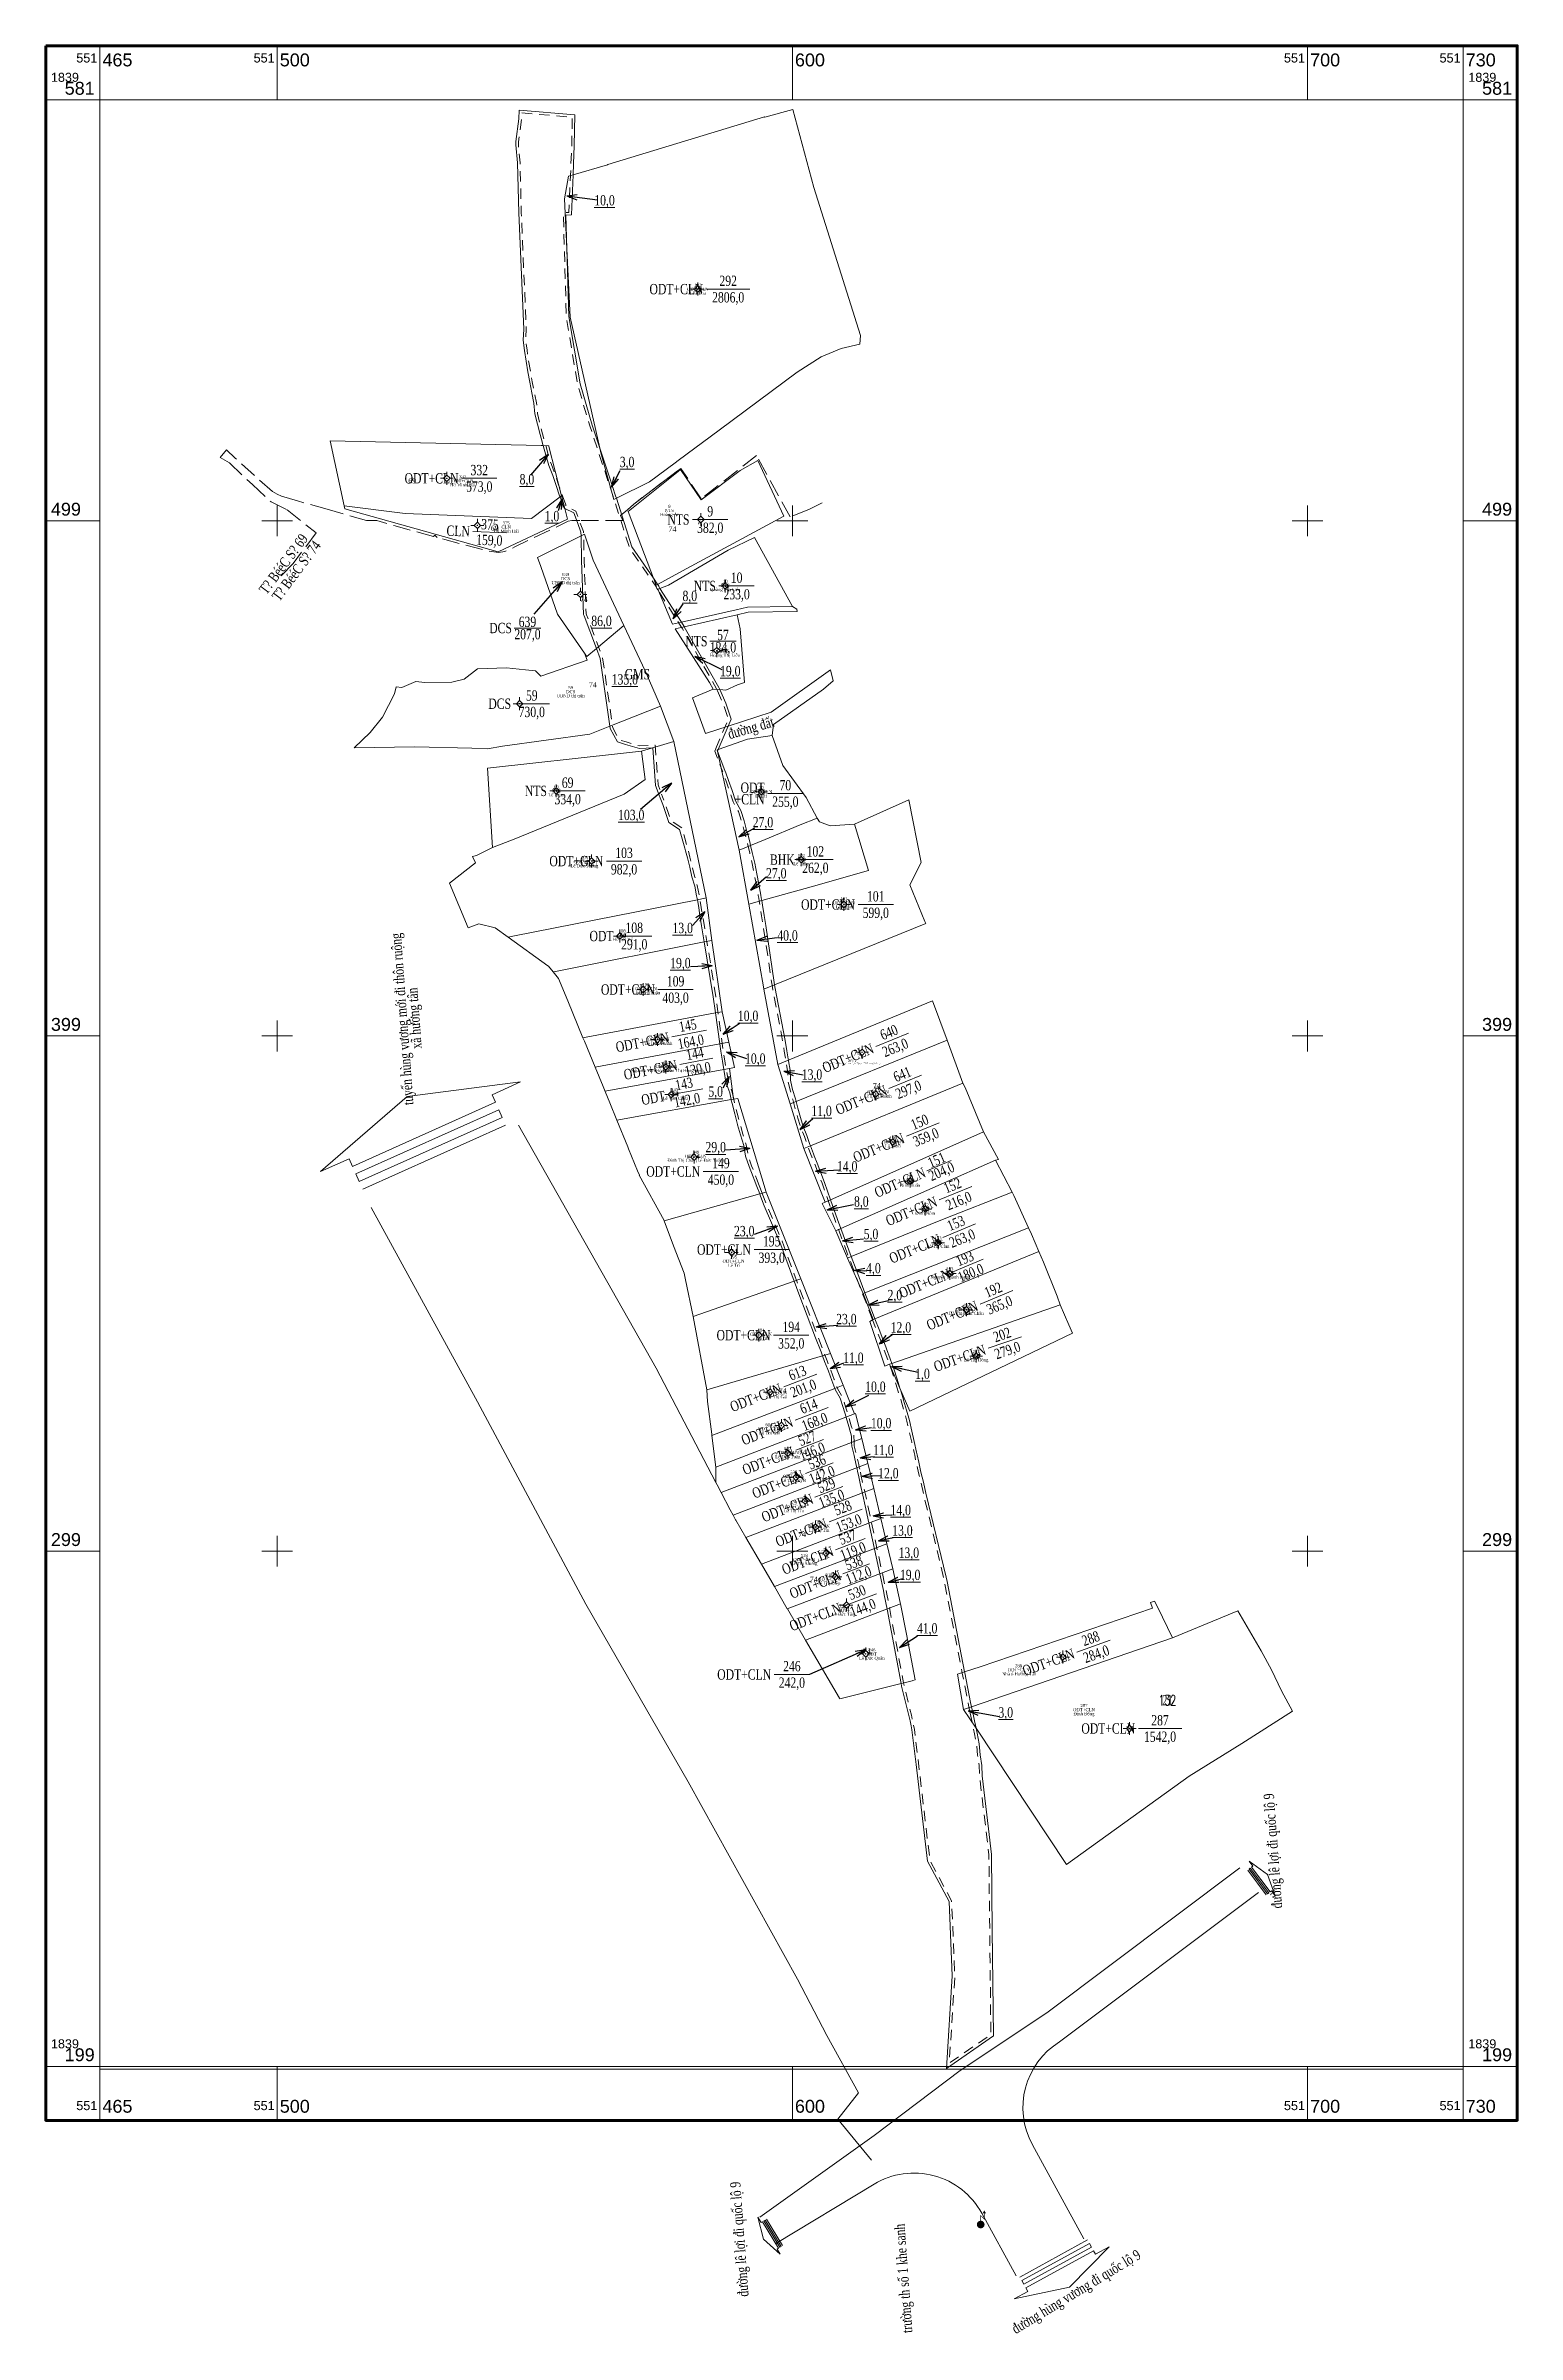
# Model space of a CAD drawing. Header units: metres. Extents: x 550998 to 551741, y 1839041 to 1839623.
# Drawn here: x 551455.1 to 551740.7, y 1839147.9 to 1839592.1 of the extents above; entities that cross this region are included whole.
import ezdxf
from ezdxf.enums import TextEntityAlignment as Align

# ---------------------------------------------------------------- set-up
doc = ezdxf.new("R2010")
doc.units = ezdxf.units.M
doc.header["$MEASUREMENT"] = 0
doc.linetypes.add('DGN Style 2', pattern=[3.355162, 2.013097, -1.342065])
doc.linetypes.add('DGN Style 3', pattern=[4.697227, 3.355162, -1.342065])
for name, color, linetype, lineweight in [('Level 10', 7, 'Continuous', 0), ('Level 11', 7, 'Continuous', 0), ('Level 13', 7, 'Continuous', 0), ('Level 15', 7, 'Continuous', 0), ('Level 16', 7, 'Continuous', 0), ('Level 19', 7, 'Continuous', 0), ('Level 2', 7, 'Continuous', 0), ('Level 20', 7, 'Continuous', 0), ('Level 25', 7, 'Continuous', 0), ('Level 27', 7, 'Continuous', 0), ('Level 28', 7, 'Continuous', 0), ('Level 30', 7, 'Continuous', 0), ('Level 31', 7, 'Continuous', 0), ('Level 33', 7, 'Continuous', 0), ('Level 34', 7, 'Continuous', 0), ('Level 4', 7, 'Continuous', 0), ('Level 5', 7, 'Continuous', 0), ('Level 50', 7, 'Continuous', 0), ('Level 55', 7, 'Continuous', 0), ('Level 6', 7, 'Continuous', 0), ('Level 63', 7, 'Continuous', 0), ('Level 7', 7, 'Continuous', 0), ('Level 73', 7, 'Continuous', 0)]:
    doc.layers.add(name, color=color, linetype=linetype, lineweight=lineweight)
doc.styles.add('Khung ten', font='VHAVANB.TTF')
doc.styles.add('Style-Arial', font='arial.ttf')
doc.styles.add('Style-STANDARD', font='STANDARD.shx')
doc.styles.add('Style-Times New Roman', font='times.ttf')
doc.styles.add('Style-Vntime', font='Vntime.shx')
doc.dimstyles.get("Standard").update_dxf_attribs({"dimtxt": 0.18, "dimasz": 0.18, "dimexe": 0.18, "dimexo": 0.0625, "dimgap": 0.09, "dimtad": 0, "dimtih": 1, "dimtoh": 1, "dimdec": 4, "dimzin": 0, "dimdsep": 46, "dimtxsty": 'Standard', "dimcen": 0.09, "dimadec": 0, "dimazin": 0, "dimtfac": 1, "dimtdec": 4, "dimtofl": 0, "dimtmove": 0, "dimatfit": 3, "dimfxl": 1, "dimtolj": 1, "dimtzin": 0, "dimarcsym": 0})

msp = doc.modelspace()

# ---------------------------------------------------------------- texts
at = {"layer": 'Level 15', "color": 3, "linetype": 'Continuous', "lineweight": 0, "attachment_point": 5, "style": 'Style-Times New Roman'}
for s, insert, char_height, line_spacing_factor in [('292\\PODT+CLN\\PLê Khoa', (551581.633803, 1839544.908975), 0.6, 0.790495), ('332\\PODT+CLN\\PHồ Minh Hải', (551535.99528, 1839507.693223), 0.6, 0.790495), ('375\\PCLN\\PHồ Minh Hải', (551544.44558, 1839498.73488), 0.6, 0.790495), ('9\\PNTS\\PHoàng Ái', (551576.128864, 1839501.86135), 0.6, 0.790495), ('639\\PDCS\\PUBND thị trấn', (551555.981383, 1839488.651812), 0.6, 0.790495), ('10\\PNTS\\PHoàng Thị Liễu', (551586.972733, 1839487.301886), 0.6, 0.790495), ('57\\PNTS\\PHoàng Thị Liễu', (551586.907, 1839474.535313), 0.6, 0.784505), ('59\\PDCS\\PUBND thị trấn', (551556.976463, 1839466.704527), 0.6, 0.790495), ('69\\PNTS\\PLê Thao', (551554.171224, 1839447.516697), 0.6, 0.790495), ('70\\PODT+CLN\\PLê Tri', (551593.955852, 1839447.364311), 0.6, 0.790495), ('103\\PODT+CLN\\PLê Đức Thông', (551559.645212, 1839433.689949), 0.6, 0.790495), ('102\\PBHK\\PLê Thao', (551601.731441, 1839434.176696), 0.6, 0.790495), ('101\\PODT+CLN\\PLê Ngãn', (551609.983896, 1839425.710963), 0.6, 0.790495), ('108\\PODT\\P Hồ Tất Vỹ', (551566.978794, 1839419.434382), 0.6, 0.790495), ('109\\PODT+CLN\\P Lê Đức Thuận', (551571.568811, 1839409.052323), 0.6, 0.790495), ('145\\PODT+CLN\\PLê Đức Thành', (551574.03292, 1839399.293904), 0.6, 0.790495), ('144\\PODT+CLN\\P Nguyễn Văn Hòa (Đào Thị Hồng Sen)', (551575.558353, 1839393.938491), 0.6, 0.790495), ('640\\PODT+CLN\\PHạnh Lương Lễ (Nhận chuyển nhượng từ Nguyễn Thị Loan ngân hàng)', (551611.518902, 1839394.965782), 0.254615, 0.790495), ('143\\PODT\\P Lê Văn Châu', (551577.142763, 1839388.673913), 0.6, 0.790495), ('641\\PODT+CLN\\PLê Đức Thành', (551616.598108, 1839389.079722), 0.6, 0.790495), ('150\\PODT+CLN\\PLê Thao', (551619.490953, 1839379.386279), 0.6, 0.790495), ('149\\PODT+CLN\\PĐinh Thị Chắt (Lê Đức Tuấn) ', (551581.237538, 1839376.517121), 0.6, 0.790495), ('151\\PODT\\PĐinh Tuấn', (551622.844293, 1839371.761293), 0.6, 0.790495), ('152\\PODT\\PĐinh Nồm', (551625.786289, 1839366.340028), 0.6, 0.790495), ('153\\PODT\\PLê Thị Cầm', (551628.277536, 1839359.819926), 0.6, 0.790495), ('195\\PODT+CLN\\P Lê Trí', (551588.566749, 1839356.238816), 0.6, 0.790495), ('193\\PODT\\PNguyễn Thanh Nghị', (551630.568285, 1839353.832409), 0.6, 0.790495), ('192\\PODT+CLN\\PHà Thị Cẩm Châu', (551633.77698, 1839346.814614), 0.6, 0.790495), ('194\\PODT+CLN\\P Lê Tri', (551593.922244, 1839342.039302), 0.6, 0.790495), ('202\\PODT\\PLê Thị Hồng', (551635.678414, 1839337.797409), 0.6, 0.790495), ('613\\PODT+CLN\\P Lê Thị Gái', (551596.907674, 1839330.608502), 0.6, 0.790495), ('614\\PODT+CLN\\P Lê Thị Gái', (551595.448975, 1839323.639033), 0.6, 0.790495), ('527\\PODT+CLN\\PLê Đức Tuân', (551599.116188, 1839319.072649), 0.6, 0.790495), ('\\pt7.2;536\\PODT+CLN\\PLê Thị Tuyết', (551600.26103, 1839314.37152), 0.6, 0.790495), ('\\pt7.2;529\\PODT+CLN\\PLê Thị Tín', (551600.26103, 1839308.48484), 0.6, 0.790495), ('\\pt7.2;528\\PODT+CLN\\PLê Thị Tín', (551605.1761, 1839304.703651), 0.6, 0.790495), ('538\\PODT+CLN\\PLê Thị Sương', (551602.29001, 1839298.227824), 0.6, 0.790495), ('538\\PODT+CLN\\PLê Thị Diệp', (551607.084987, 1839294.412973), 0.6, 0.790495), ('530\\PODT\\P Lê Đức Tấn', (551609.697126, 1839288.500904), 0.6, 0.790495), ('246\\PODT\\PLê Đức Quân', (551615.438274, 1839279.907243), 0.6, 0.790495), ('288\\PODT+CLN\\P Nhà ỏ Hướng Tân', (551643.90559, 1839276.816024), 0.6, 0.790495)]:
    msp.add_mtext(s, dxfattribs=dict(at, insert=insert, char_height=char_height, line_spacing_factor=line_spacing_factor))
at = {"layer": 'Level 15', "color": 1, "linetype": 'Continuous', "lineweight": 0, "insert": (551656.607883, 1839269.07793), "char_height": 0.6, "attachment_point": 5, "line_spacing_factor": 0.790495, "style": 'Style-Times New Roman'}
msp.add_mtext('287\\PODT+CLN\\PĐinh Đông', dxfattribs=at)
at = {"layer": 'Level 20', "color": 7, "linetype": 'Continuous', "lineweight": 0, "char_height": 1, "attachment_point": 5, "line_spacing_factor": 0.6, "style": 'Style-Times New Roman'}
for s, insert in [('69', (551581.633803, 1839544.908975)), ('69', (551526.203947, 1839507.693223)), ('69', (551542.233609, 1839498.488909)), ('74', (551576.717544, 1839498.33543)), ('74', (551586.972733, 1839487.301886)), ('74', (551559.523031, 1839484.69)), ('74', (551586.636001, 1839474.712819)), ('74', (551561.260326, 1839468.115258)), ('74', (551554.171224, 1839447.516697)), ('74', (551593.955852, 1839447.364311)), ('74', (551559.645212, 1839433.689949)), ('74', (551601.731441, 1839434.176696)), ('74', (551609.983896, 1839425.710963)), ('74', (551566.978794, 1839419.434382)), ('74', (551571.568811, 1839409.052323)), ('74', (551574.03292, 1839399.293904)), ('74', (551575.558353, 1839393.938491)), ('74', (551612.602792, 1839396.630403)), ('74', (551577.142763, 1839388.673913)), ('74', (551616.382435, 1839390.290487)), ('74', (551619.490953, 1839379.386279)), ('74', (551581.237538, 1839376.517121)), ('74', (551622.844293, 1839371.761293)), ('74', (551625.786289, 1839366.340028)), ('74', (551588.588777, 1839358.12348)), ('74', (551628.277536, 1839359.819926)), ('74', (551630.568285, 1839353.832409)), ('74', (551633.77698, 1839346.814614)), ('74', (551593.922244, 1839342.039302)), ('74', (551635.678414, 1839337.797409)), ('74', (551598.129919, 1839331.068966)), ('74', (551597.01552, 1839323.767073)), ('74', (551602.005601, 1839319.171916)), ('74', (551605.240953, 1839316.042533)), ('74', (551602.204964, 1839309.840686)), ('74', (551601.894469, 1839303.16411)), ('74', (551606.35701, 1839299.624203)), ('74', (551604.164073, 1839294.505132)), ('74', (551610.359662, 1839288.59018)), ('74', (551614.469785, 1839280.525588)), ('74', (551652.514826, 1839279.389434)), ('74', (551665.459967, 1839265.530261))]:
    msp.add_mtext(s, dxfattribs=dict(at, insert=insert))
at = {"layer": 'Level 25', "color": 7, "linetype": 'Continuous', "lineweight": 0, "style": 'Style-Vntime', "width": 0.75}
msp.add_text('GMS', height=2, dxfattribs=at).set_placement((551567.460495, 1839469.169406))
at = {"layer": 'Level 28', "color": 250, "linetype": 'Continuous', "lineweight": 0, "style": 'Style-Vntime', "width": 0.75}
msp.add_text('®\xadêng ®Êt', height=2, rotation=15.994017, dxfattribs=at).set_placement((551591.936541, 1839459.757598), align=Align.MIDDLE_CENTER)
at = {"layer": 'Level 31', "color": 3, "linetype": 'Continuous', "lineweight": 0, "style": 'Style-Vntime', "width": 0.75}
for s, p in [('T? BÐÐC S? 69', (551497.924012, 1839485.494641)), ('T? BÐÐC S? 74', (551500.429687, 1839484.176822))]:
    msp.add_text(s, height=2, rotation=53.207216, dxfattribs=at).set_placement(p)
at = {"layer": 'Level 5', "color": 5, "linetype": 'Continuous', "lineweight": 0, "style": 'Style-Vntime', "width": 0.75}
for s, p in [('%%u10,0%%U', (551563.541226, 1839562.166219)), ('%%u8,0%%U', (551548.474871, 1839508.018171)), ('%%u3,0%%U', (551567.923996, 1839511.365397)), ('%%u1,0%%U', (551553.338823, 1839500.855919)), ('%%u8,0%%U', (551580.090406, 1839485.366549)), ('%%u86,0%%U', (551562.952342, 1839480.518068)), ('%%u135,0%%U', (551567.480946, 1839469.169381)), ('%%u19,0%%U', (551587.945805, 1839470.779281)), ('%%u103,0%%U', (551568.727253, 1839442.853498)), ('%%u27,0%%U', (551594.291734, 1839441.444431)), ('%%u27,0%%U', (551596.877241, 1839431.529029)), ('%%u13,0%%U', (551578.711641, 1839420.9136)), ('%%u40,0%%U', (551599.064912, 1839419.463274)), ('%%u19,0%%U', (551578.267351, 1839414.099573)), ('%%u10,0%%U', (551591.408236, 1839403.860215)), ('%%u10,0%%U', (551592.80061, 1839395.560722)), ('%%u13,0%%U', (551603.809931, 1839392.472102)), ('%%u5,0%%U', (551585.112538, 1839389.168314)), ('%%u11,0%%U', (551605.668152, 1839385.400063)), ('%%u29,0%%U', (551585.120676, 1839378.36947)), ('%%u14,0%%U', (551610.642253, 1839374.642878)), ('%%u8,0%%U', (551613.391975, 1839367.817119)), ('%%u23,0%%U', (551590.661576, 1839362.077052)), ('%%u5,0%%U', (551615.271684, 1839361.507164)), ('%%u4,0%%U', (551615.740918, 1839354.880207)), ('%%u2,0%%U', (551619.898046, 1839349.655753)), ('%%u23,0%%U', (551610.484666, 1839344.998403)), ('%%u12,0%%U', (551621.070577, 1839343.379783)), ('%%u11,0%%U', (551611.842023, 1839337.490104)), ('%%u1,0%%U', (551625.259933, 1839334.367811)), ('%%u10,0%%U', (551616.122837, 1839331.867272)), ('%%u10,0%%U', (551617.23191, 1839324.795168)), ('%%u11,0%%U', (551617.671253, 1839319.58038)), ('%%u12,0%%U', (551618.637522, 1839315.074307)), ('%%u14,0%%U', (551621.021915, 1839307.924416)), ('%%u13,0%%U', (551621.369377, 1839303.970263)), ('%%u13,0%%U', (551622.613283, 1839299.644889)), ('%%u19,0%%U', (551622.86794, 1839295.34141)), ('%%u41,0%%U', (551626.170942, 1839284.977562)), ('%%u3,0%%U', (551641.425943, 1839268.639652))]:
    msp.add_text(s, height=2, dxfattribs=at).set_placement(p, align=Align.MIDDLE_CENTER)
at = {"layer": 'Level 6', "color": 2, "linetype": 'Continuous', "lineweight": 0, "insert": (551672.797391, 1839271.003293), "char_height": 1.99998, "attachment_point": 5, "rotation": 0.49882341, "line_spacing_factor": 1.200006, "style": 'Style-Vntime'}
msp.add_mtext('\\H1x;\\W0.660937;21\\P', dxfattribs=at)
at = {"layer": 'Level 63', "color": 7, "linetype": 'Continuous', "lineweight": 0, "style": 'Style-Arial'}
for p in [(551465.0785, 1839590.6499), (551499.5, 1839590.6499), (551699.5, 1839590.6499), (551729.7055, 1839590.6499)]:
    msp.add_text('551', height=1.75, dxfattribs=at).set_placement(p, align=Align.TOP_RIGHT)
for s, p in [('465', (551466.0785, 1839590.6499)), ('500', (551500.5, 1839590.6499)), ('600', (551600.5, 1839590.6499)), ('700', (551700.5, 1839590.6499)), ('730', (551730.7055, 1839590.6499))]:
    msp.add_text(s, height=2.5, dxfattribs=at).set_placement(p, align=Align.TOP_LEFT)
for s, height, p in [('1839', 1.75, (551456.0785, 1839585.1499)), ('1839', 1.75, (551731.2055, 1839585.1499)), ('499', 2.5, (551456.0785, 1839500.9431)), ('399', 2.5, (551456.0785, 1839400.9431)), ('299', 2.5, (551456.0785, 1839300.9431)), ('1839', 1.75, (551456.0785, 1839203.4431)), ('1839', 1.75, (551456.0785, 1839203.4431)), ('1839', 1.75, (551731.2055, 1839203.4431)), ('1839', 1.75, (551731.2055, 1839203.4431)), ('465', 2.5, (551466.0785, 1839190.9431)), ('500', 2.5, (551500.5, 1839190.9431)), ('600', 2.5, (551600.5, 1839190.9431)), ('700', 2.5, (551700.5, 1839190.9431)), ('730', 2.5, (551730.7055, 1839190.9431))]:
    msp.add_text(s, height=height, dxfattribs=at).set_placement(p)
for s, height, p in [('581', 2.5, (551464.5785, 1839582.6499)), ('581', 2.5, (551739.7055, 1839582.6499)), ('499', 2.5, (551739.7055, 1839500.9431)), ('399', 2.5, (551739.7055, 1839400.9431)), ('299', 2.5, (551739.7055, 1839300.9431)), ('199', 2.5, (551464.5785, 1839200.9431)), ('199', 2.5, (551464.5785, 1839200.9431)), ('199', 2.5, (551739.7055, 1839200.9431)), ('199', 2.5, (551739.7055, 1839200.9431)), ('551', 1.75, (551465.0785, 1839191.4431)), ('551', 1.75, (551499.5, 1839191.4431)), ('551', 1.75, (551699.5, 1839191.4431)), ('551', 1.75, (551729.7055, 1839191.4431))]:
    msp.add_text(s, height=height, dxfattribs=at).set_placement(p, align=Align.RIGHT)
at = {"layer": 'Level 7', "color": 1, "linetype": 'Continuous', "lineweight": 0, "insert": (551672.797391, 1839271.003293), "char_height": 1.99998, "attachment_point": 5, "rotation": 0.49882341, "line_spacing_factor": 1.200006, "style": 'Style-STANDARD'}
msp.add_mtext('\\H1x;\\W0.727357;132\\P', dxfattribs=at)
at = {"layer": 'Level 73', "color": 7, "char_height": 2, "attachment_point": 2, "line_spacing_factor": 0.72, "style": 'Khung ten'}
for s, insert, width, rotation in [('\\FVntime;\\H1x;\\W0.75;tuyÕn hïng v\xad¬ng míi ®i th«n ruéng x· h\xadíng t©n', (551523.23322, 1839403.147918), 34.67701, 94.19148757), ('\\FVntime;\\H1x;\\W0.75;®\xadêng lª lîi ®i quèc lé 9', (551692.270567, 1839241.676287), 24.322153, 94.19148757), ('\\FVntime;\\H1x;\\W0.75;®\xadêng lª lîi ®i quèc lé 9', (551588.698646, 1839166.310444), 24.322153, 94.19148757), ('\\FVntime;\\H1x;\\W0.75;tr\xadêng th sè 1 khe sanh', (551620.542964, 1839158.703611), 49.274826, 94.19148757), ('\\FVntime;\\H1x;\\W0.75;®\xadêng hïng v\xad¬ng ®i quèc lé 9', (551654.562745, 1839157.064994), 38.714436, 31.23900769)]:
    msp.add_mtext(s, dxfattribs=dict(at, insert=insert, width=width, rotation=rotation))

# ---------------------------------------------------------------- blocks, each defined once
blk = doc.blocks.new('BIENTH')
at = {"layer": 'Level 55', "linetype": 'Continuous', "lineweight": 0}
h = blk.add_hatch(color=7, dxfattribs=at)
edge = h.paths.add_edge_path()
edge.add_arc((0, 0), 0.75, 0, 360)
blk.add_hatch(color=7, dxfattribs=at).paths.add_polyline_path([(-0.06, 0.75), (-0.06, 1.89), (0.64, 1.21), (0.64, 2.16), (0.36, 2.16), (0.7, 2.75), (1.04, 2.16), (0.76, 2.16), (0.76, 0.93), (0.06, 1.61), (0.06, 0.75)])
blk = doc.blocks.new('A$C50875B7A')
at = {"color": 30, "linetype": 'Continuous'}
blk.add_line((0, 0.268416), (0.126166, 0.018452), dxfattribs=at)
at = {"color": 30, "linetype": 'Continuous', "flags": 128}
blk.add_lwpolyline([(0.037257, 0.34995), (0.06249, 0.299957), (0.046868, 0.292072), (0.173034, 0.042108), (0.188656, 0.049993), (0.213889, 0), (0.188063, 0.206516), (0.037257, 0.34995)], close=True, dxfattribs=at)
at = {"color": 30, "flags": 128}
blk.add_lwpolyline([(0.157411, 0.034222), (0.031245, 0.284187), (0.015623, 0.276301), (0.141788, 0.026337), (0.157411, 0.034222)], close=True, dxfattribs=at)
blk = doc.blocks.new('TerminatorOpen_0.5')
at = {"color": 0, "linetype": 'ByBlock', "lineweight": -2}
for q in [(-1, 0.25), (-1, 0), (-1, -0.25)]:
    blk.add_line((0, 0), q, dxfattribs=at)
blk = doc.blocks.new('CENTRD')
at = {"layer": 'Level 11', "linetype": 'Continuous', "lineweight": 0}
h = blk.add_hatch(color=1, dxfattribs=at)
edge = h.paths.add_edge_path()
edge.add_arc((0, 0), 1.5, 0, 360)
at = {"layer": 'Level 11', "color": 1, "linetype": 'Continuous', "lineweight": 0}
for p, q in [((-6.25, 0), (-12.5, 0)), ((0, 6.25), (-6.25, 0)), ((-6.25, 0), (0, -6.25)), ((0, 12.5), (0, 6.25)), ((6.25, 0), (0, 6.25)), ((0, -6.25), (6.25, 0)), ((12.5, 0), (6.25, 0)), ((0, -6.25), (0, -12.5))]:
    blk.add_line(p, q, dxfattribs=at)
blk = doc.blocks.new('N_THUA_1')
at = {"layer": 'Level 13', "color": 2, "linetype": 'Continuous', "lineweight": 0}
blk.add_line((1.699706, 0), (10.108706, 0), dxfattribs=at)
at = {"layer": 'Level 13', "color": 5, "linetype": 'Continuous', "lineweight": 0, "style": 'Style-Vntime', "width": 0.75}
blk.add_text('292', height=2, dxfattribs=at).set_placement((5.904206, 1.6), align=Align.MIDDLE_CENTER)
at = {"layer": 'Level 2', "color": 3, "linetype": 'Continuous', "lineweight": 0, "style": 'Style-Vntime', "width": 0.75}
blk.add_text('ODT+CLN', height=2, dxfattribs=at).set_placement((1.099706, 0), align=Align.MIDDLE_RIGHT)
at = {"layer": 'Level 4', "color": 1, "linetype": 'Continuous', "lineweight": 0, "style": 'Style-Vntime', "width": 0.75}
blk.add_text('2806,0', height=2, dxfattribs=at).set_placement((5.904206, -1.6), align=Align.MIDDLE_CENTER)
blk = doc.blocks.new('N_THUA_2')
at = {"layer": 'Level 13', "color": 2, "linetype": 'Continuous', "lineweight": 0}
blk.add_line((2.865473, 0), (9.721473, 0), dxfattribs=at)
at = {"layer": 'Level 13', "color": 5, "linetype": 'Continuous', "lineweight": 0, "style": 'Style-Vntime', "width": 0.75}
blk.add_text('332', height=2, dxfattribs=at).set_placement((6.293473, 1.6), align=Align.MIDDLE_CENTER)
at = {"layer": 'Level 2', "color": 3, "linetype": 'Continuous', "lineweight": 0, "style": 'Style-Vntime', "width": 0.75}
blk.add_text('ODT+CLN', height=2, dxfattribs=at).set_placement((2.265473, 0), align=Align.MIDDLE_RIGHT)
at = {"layer": 'Level 4', "color": 1, "linetype": 'Continuous', "lineweight": 0, "style": 'Style-Vntime', "width": 0.75}
blk.add_text('573,0', height=2, dxfattribs=at).set_placement((6.293473, -1.6), align=Align.MIDDLE_CENTER)
blk = doc.blocks.new('N_THUA_3')
at = {"layer": 'Level 13', "color": 2, "linetype": 'Continuous', "lineweight": 0}
blk.add_line((-0.821368, 0.033082), (5.687355, -0.229068), dxfattribs=at)
at = {"layer": 'Level 13', "color": 5, "linetype": 'Continuous', "lineweight": 0, "style": 'Style-Vntime', "width": 0.75}
blk.add_text('375', height=2, rotation=357.693565, dxfattribs=at).set_placement((2.494165, 1.420776), align=Align.MIDDLE_CENTER)
at = {"layer": 'Level 2', "color": 3, "linetype": 'Continuous', "lineweight": 0, "style": 'Style-Vntime', "width": 0.75}
blk.add_text('CLN', height=2, rotation=357.693565, dxfattribs=at).set_placement((-1.390906, 0.056021), align=Align.MIDDLE_RIGHT)
at = {"layer": 'Level 4', "color": 1, "linetype": 'Continuous', "lineweight": 0, "style": 'Style-Vntime', "width": 0.75}
blk.add_text('159,0', height=2, rotation=357.693565, dxfattribs=at).set_placement((2.371823, -1.616761), align=Align.MIDDLE_CENTER)
blk = doc.blocks.new('N_THUA_4')
at = {"layer": 'Level 13', "color": 2, "linetype": 'Continuous', "lineweight": 0}
blk.add_line((-1.601246, 0), (5.254754, 0), dxfattribs=at)
at = {"layer": 'Level 13', "color": 5, "linetype": 'Continuous', "lineweight": 0, "style": 'Style-Vntime', "width": 0.75}
blk.add_text('9', height=2, dxfattribs=at).set_placement((1.826754, 1.6), align=Align.MIDDLE_CENTER)
at = {"layer": 'Level 2', "color": 3, "linetype": 'Continuous', "lineweight": 0, "style": 'Style-Vntime', "width": 0.75}
blk.add_text('NTS', height=2, dxfattribs=at).set_placement((-2.201246, 0), align=Align.MIDDLE_RIGHT)
at = {"layer": 'Level 4', "color": 1, "linetype": 'Continuous', "lineweight": 0, "style": 'Style-Vntime', "width": 0.75}
blk.add_text('382,0', height=2, dxfattribs=at).set_placement((1.826754, -1.6), align=Align.MIDDLE_CENTER)
blk = doc.blocks.new('N_THUA_5')
at = {"layer": 'Level 13', "color": 2, "linetype": 'Continuous', "lineweight": 0}
blk.add_line((-1.219439, 0), (5.636561, 0), dxfattribs=at)
at = {"layer": 'Level 13', "color": 5, "linetype": 'Continuous', "lineweight": 0, "style": 'Style-Vntime', "width": 0.75}
blk.add_text('10', height=2, dxfattribs=at).set_placement((2.208561, 1.6), align=Align.MIDDLE_CENTER)
at = {"layer": 'Level 2', "color": 3, "linetype": 'Continuous', "lineweight": 0, "style": 'Style-Vntime', "width": 0.75}
blk.add_text('NTS', height=2, dxfattribs=at).set_placement((-1.819439, 0), align=Align.MIDDLE_RIGHT)
at = {"layer": 'Level 4', "color": 1, "linetype": 'Continuous', "lineweight": 0, "style": 'Style-Vntime', "width": 0.75}
blk.add_text('233,0', height=2, dxfattribs=at).set_placement((2.208561, -1.6), align=Align.MIDDLE_CENTER)
blk = doc.blocks.new('N_THUA_6')
at = {"layer": 'Level 13', "color": 2, "linetype": 'Continuous', "lineweight": 0}
blk.add_line((-0.88847, 0), (4.25353, 0), dxfattribs=at)
at = {"layer": 'Level 13', "color": 5, "linetype": 'Continuous', "lineweight": 0, "style": 'Style-Vntime', "width": 0.75}
blk.add_text('57', height=2, dxfattribs=at).set_placement((1.68253, 1.2), align=Align.MIDDLE_CENTER)
at = {"layer": 'Level 2', "color": 3, "linetype": 'Continuous', "lineweight": 0, "style": 'Style-Vntime', "width": 0.75}
blk.add_text('NTS', height=2, dxfattribs=at).set_placement((-1.33847, 0), align=Align.MIDDLE_RIGHT)
at = {"layer": 'Level 4', "color": 1, "linetype": 'Continuous', "lineweight": 0, "style": 'Style-Vntime', "width": 0.75}
blk.add_text('124,0', height=2, dxfattribs=at).set_placement((1.68253, -1.2), align=Align.MIDDLE_CENTER)
blk = doc.blocks.new('N_THUA_7')
at = {"layer": 'Level 13', "color": 2, "linetype": 'Continuous', "lineweight": 0}
blk.add_line((-1.062995, 0), (5.793005, 0), dxfattribs=at)
at = {"layer": 'Level 13', "color": 5, "linetype": 'Continuous', "lineweight": 0, "style": 'Style-Vntime', "width": 0.75}
blk.add_text('59', height=2, dxfattribs=at).set_placement((2.365005, 1.6), align=Align.MIDDLE_CENTER)
at = {"layer": 'Level 2', "color": 3, "linetype": 'Continuous', "lineweight": 0, "style": 'Style-Vntime', "width": 0.75}
blk.add_text('DCS', height=2, dxfattribs=at).set_placement((-1.662995, 0), align=Align.MIDDLE_RIGHT)
at = {"layer": 'Level 4', "color": 1, "linetype": 'Continuous', "lineweight": 0, "style": 'Style-Vntime', "width": 0.75}
blk.add_text('730,0', height=2, dxfattribs=at).set_placement((2.365005, -1.6), align=Align.MIDDLE_CENTER)
blk = doc.blocks.new('N_THUA_8')
at = {"layer": 'Level 13', "color": 2, "linetype": 'Continuous', "lineweight": 0}
blk.add_line((-1.216964, 0), (5.639036, 0), dxfattribs=at)
at = {"layer": 'Level 13', "color": 5, "linetype": 'Continuous', "lineweight": 0, "style": 'Style-Vntime', "width": 0.75}
blk.add_text('69', height=2, dxfattribs=at).set_placement((2.211036, 1.6), align=Align.MIDDLE_CENTER)
at = {"layer": 'Level 2', "color": 3, "linetype": 'Continuous', "lineweight": 0, "style": 'Style-Vntime', "width": 0.75}
blk.add_text('NTS', height=2, dxfattribs=at).set_placement((-1.816964, 0), align=Align.MIDDLE_RIGHT)
at = {"layer": 'Level 4', "color": 1, "linetype": 'Continuous', "lineweight": 0, "style": 'Style-Vntime', "width": 0.75}
blk.add_text('334,0', height=2, dxfattribs=at).set_placement((2.211036, -1.6), align=Align.MIDDLE_CENTER)
blk = doc.blocks.new('N_THUA_9')
at = {"layer": 'Level 13', "color": 2, "linetype": 'Continuous', "lineweight": 0}
blk.add_line((0.505786, 0), (7.361786, 0), dxfattribs=at)
at = {"layer": 'Level 13', "color": 5, "linetype": 'Continuous', "lineweight": 0, "style": 'Style-Vntime', "width": 0.75}
blk.add_text('70', height=2, dxfattribs=at).set_placement((3.933786, 1.6), align=Align.MIDDLE_CENTER)
at = {"layer": 'Level 2', "color": 3, "linetype": 'Continuous', "lineweight": 0, "style": 'Style-Vntime', "width": 0.75}
blk.add_text('ODT', height=2, dxfattribs=at).set_placement((-0.094214, 0.12), align=Align.RIGHT)
blk.add_text('+CLN', height=2, dxfattribs=at).set_placement((-0.094214, -0.12), align=Align.TOP_RIGHT)
at = {"layer": 'Level 4', "color": 1, "linetype": 'Continuous', "lineweight": 0, "style": 'Style-Vntime', "width": 0.75}
blk.add_text('255,0', height=2, dxfattribs=at).set_placement((3.933786, -1.6), align=Align.MIDDLE_CENTER)
blk = doc.blocks.new('N_THUA_10')
at = {"layer": 'Level 13', "color": 2, "linetype": 'Continuous', "lineweight": 0}
blk.add_line((2.774286, 0), (9.630286, 0), dxfattribs=at)
at = {"layer": 'Level 13', "color": 5, "linetype": 'Continuous', "lineweight": 0, "style": 'Style-Vntime', "width": 0.75}
blk.add_text('101', height=2, dxfattribs=at).set_placement((6.202286, 1.6), align=Align.MIDDLE_CENTER)
at = {"layer": 'Level 2', "color": 3, "linetype": 'Continuous', "lineweight": 0, "style": 'Style-Vntime', "width": 0.75}
blk.add_text('ODT+CLN', height=2, dxfattribs=at).set_placement((2.174286, 0), align=Align.MIDDLE_RIGHT)
at = {"layer": 'Level 4', "color": 1, "linetype": 'Continuous', "lineweight": 0, "style": 'Style-Vntime', "width": 0.75}
blk.add_text('599,0', height=2, dxfattribs=at).set_placement((6.202286, -1.6), align=Align.MIDDLE_CENTER)
blk = doc.blocks.new('N_THUA_11')
at = {"layer": 'Level 13', "color": 2, "linetype": 'Continuous', "lineweight": 0}
blk.add_line((-0.691379, 0), (6.165621, 0), dxfattribs=at)
at = {"layer": 'Level 13', "color": 5, "linetype": 'Continuous', "lineweight": 0, "style": 'Style-Vntime', "width": 0.75}
blk.add_text('102', height=2, dxfattribs=at).set_placement((2.737121, 1.6), align=Align.MIDDLE_CENTER)
at = {"layer": 'Level 2', "color": 3, "linetype": 'Continuous', "lineweight": 0, "style": 'Style-Vntime', "width": 0.75}
blk.add_text('BHK', height=2, dxfattribs=at).set_placement((-1.291379, 0), align=Align.MIDDLE_RIGHT)
at = {"layer": 'Level 4', "color": 1, "linetype": 'Continuous', "lineweight": 0, "style": 'Style-Vntime', "width": 0.75}
blk.add_text('262,0', height=2, dxfattribs=at).set_placement((2.737121, -1.6), align=Align.MIDDLE_CENTER)
blk = doc.blocks.new('N_THUA_12')
at = {"layer": 'Level 13', "color": 2, "linetype": 'Continuous', "lineweight": 0}
blk.add_line((2.870456, 0), (9.726456, 0), dxfattribs=at)
at = {"layer": 'Level 13', "color": 5, "linetype": 'Continuous', "lineweight": 0, "style": 'Style-Vntime', "width": 0.75}
blk.add_text('103', height=2, dxfattribs=at).set_placement((6.298456, 1.6), align=Align.MIDDLE_CENTER)
at = {"layer": 'Level 2', "color": 3, "linetype": 'Continuous', "lineweight": 0, "style": 'Style-Vntime', "width": 0.75}
blk.add_text('ODT+CLN', height=2, dxfattribs=at).set_placement((2.270456, 0), align=Align.MIDDLE_RIGHT)
at = {"layer": 'Level 4', "color": 1, "linetype": 'Continuous', "lineweight": 0, "style": 'Style-Vntime', "width": 0.75}
blk.add_text('982,0', height=2, dxfattribs=at).set_placement((6.298456, -1.6), align=Align.MIDDLE_CENTER)
blk = doc.blocks.new('N_THUA_13')
at = {"layer": 'Level 13', "color": 2, "linetype": 'Continuous', "lineweight": 0}
blk.add_line((-0.634352, 0), (6.221648, 0), dxfattribs=at)
at = {"layer": 'Level 13', "color": 5, "linetype": 'Continuous', "lineweight": 0, "style": 'Style-Vntime', "width": 0.75}
blk.add_text('108', height=2, dxfattribs=at).set_placement((2.793648, 1.6), align=Align.MIDDLE_CENTER)
at = {"layer": 'Level 2', "color": 3, "linetype": 'Continuous', "lineweight": 0, "style": 'Style-Vntime', "width": 0.75}
blk.add_text('ODT', height=2, dxfattribs=at).set_placement((-1.234352, 0), align=Align.MIDDLE_RIGHT)
at = {"layer": 'Level 4', "color": 1, "linetype": 'Continuous', "lineweight": 0, "style": 'Style-Vntime', "width": 0.75}
blk.add_text('291,0', height=2, dxfattribs=at).set_placement((2.793648, -1.6), align=Align.MIDDLE_CENTER)
blk = doc.blocks.new('N_THUA_14')
at = {"layer": 'Level 13', "color": 2, "linetype": 'Continuous', "lineweight": 0}
blk.add_line((2.871452, 0), (9.727452, 0), dxfattribs=at)
at = {"layer": 'Level 13', "color": 5, "linetype": 'Continuous', "lineweight": 0, "style": 'Style-Vntime', "width": 0.75}
blk.add_text('109', height=2, dxfattribs=at).set_placement((6.299452, 1.6), align=Align.MIDDLE_CENTER)
at = {"layer": 'Level 2', "color": 3, "linetype": 'Continuous', "lineweight": 0, "style": 'Style-Vntime', "width": 0.75}
blk.add_text('ODT+CLN', height=2, dxfattribs=at).set_placement((2.271452, 0), align=Align.MIDDLE_RIGHT)
at = {"layer": 'Level 4', "color": 1, "linetype": 'Continuous', "lineweight": 0, "style": 'Style-Vntime', "width": 0.75}
blk.add_text('403,0', height=2, dxfattribs=at).set_placement((6.299452, -1.6), align=Align.MIDDLE_CENTER)
blk = doc.blocks.new('N_THUA_15')
at = {"layer": 'Level 13', "color": 2, "linetype": 'Continuous', "lineweight": 0}
blk.add_line((-0.62475, -0.115538), (6.116933, 1.131234), dxfattribs=at)
at = {"layer": 'Level 13', "color": 5, "linetype": 'Continuous', "lineweight": 0, "style": 'Style-Vntime', "width": 0.75}
blk.add_text('143', height=2, rotation=10.477612, dxfattribs=at).set_placement((2.455129, 2.08117), align=Align.MIDDLE_CENTER)
at = {"layer": 'Level 2', "color": 3, "linetype": 'Continuous', "lineweight": 0, "style": 'Style-Vntime', "width": 0.75}
blk.add_text('ODT', height=2, rotation=10.477612, dxfattribs=at).set_placement((-1.214746, -0.224649), align=Align.MIDDLE_RIGHT)
at = {"layer": 'Level 4', "color": 1, "linetype": 'Continuous', "lineweight": 0, "style": 'Style-Vntime', "width": 0.75}
blk.add_text('142,0', height=2, rotation=10.477612, dxfattribs=at).set_placement((3.037053, -1.065474), align=Align.MIDDLE_CENTER)
blk = doc.blocks.new('N_THUA_16')
at = {"layer": 'Level 13', "color": 2, "linetype": 'Continuous', "lineweight": 0}
blk.add_line((2.684241, 0.499375), (9.087375, 1.69061), dxfattribs=at)
at = {"layer": 'Level 13', "color": 5, "linetype": 'Continuous', "lineweight": 0, "style": 'Style-Vntime', "width": 0.75}
blk.add_text('144', height=2, rotation=10.538793, dxfattribs=at).set_placement((5.607798, 2.589352), align=Align.MIDDLE_CENTER)
at = {"layer": 'Level 2', "color": 3, "linetype": 'Continuous', "lineweight": 0, "style": 'Style-Vntime', "width": 0.75}
blk.add_text('ODT+CLN', height=2, rotation=10.538793, dxfattribs=at).set_placement((2.123856, 0.395121), align=Align.MIDDLE_RIGHT)
at = {"layer": 'Level 4', "color": 1, "linetype": 'Continuous', "lineweight": 0, "style": 'Style-Vntime', "width": 0.75}
blk.add_text('130,0', height=2, rotation=10.538793, dxfattribs=at).set_placement((6.163818, -0.399367), align=Align.MIDDLE_CENTER)
blk = doc.blocks.new('N_THUA_17')
at = {"layer": 'Level 13', "color": 2, "linetype": 'Continuous', "lineweight": 0}
blk.add_line((2.824512, 0.533433), (9.56142, 1.805755), dxfattribs=at)
at = {"layer": 'Level 13', "color": 5, "linetype": 'Continuous', "lineweight": 0, "style": 'Style-Vntime', "width": 0.75}
blk.add_text('145', height=2, rotation=10.694828, dxfattribs=at).set_placement((5.896041, 2.741801), align=Align.MIDDLE_CENTER)
at = {"layer": 'Level 2', "color": 3, "linetype": 'Continuous', "lineweight": 0, "style": 'Style-Vntime', "width": 0.75}
blk.add_text('ODT+CLN', height=2, rotation=10.694828, dxfattribs=at).set_placement((2.234934, 0.422086), align=Align.MIDDLE_RIGHT)
at = {"layer": 'Level 4', "color": 1, "linetype": 'Continuous', "lineweight": 0, "style": 'Style-Vntime', "width": 0.75}
blk.add_text('164,0', height=2, rotation=10.694828, dxfattribs=at).set_placement((6.489891, -0.402613), align=Align.MIDDLE_CENTER)
blk = doc.blocks.new('N_THUA_18')
at = {"layer": 'Level 13', "color": 2, "linetype": 'Continuous', "lineweight": 0}
blk.add_line((2.871452, 0), (9.727452, 0), dxfattribs=at)
at = {"layer": 'Level 13', "color": 5, "linetype": 'Continuous', "lineweight": 0, "style": 'Style-Vntime', "width": 0.75}
blk.add_text('149', height=2, dxfattribs=at).set_placement((6.299452, 1.6), align=Align.MIDDLE_CENTER)
at = {"layer": 'Level 2', "color": 3, "linetype": 'Continuous', "lineweight": 0, "style": 'Style-Vntime', "width": 0.75}
blk.add_text('ODT+CLN', height=2, dxfattribs=at).set_placement((2.271452, 0), align=Align.MIDDLE_RIGHT)
at = {"layer": 'Level 4', "color": 1, "linetype": 'Continuous', "lineweight": 0, "style": 'Style-Vntime', "width": 0.75}
blk.add_text('450,0', height=2, dxfattribs=at).set_placement((6.299452, -1.6), align=Align.MIDDLE_CENTER)
blk = doc.blocks.new('N_THUA_19')
at = {"layer": 'Level 13', "color": 2, "linetype": 'Continuous', "lineweight": 0}
blk.add_line((2.65264, 1.091595), (8.992796, 3.700648), dxfattribs=at)
at = {"layer": 'Level 13', "color": 5, "linetype": 'Continuous', "lineweight": 0, "style": 'Style-Vntime', "width": 0.75}
blk.add_text('150', height=2, rotation=22.367779, dxfattribs=at).set_placement((5.213837, 3.875738), align=Align.MIDDLE_CENTER)
at = {"layer": 'Level 2', "color": 3, "linetype": 'Continuous', "lineweight": 0, "style": 'Style-Vntime', "width": 0.75}
blk.add_text('ODT+CLN', height=2, rotation=22.367779, dxfattribs=at).set_placement((2.097784, 0.863264), align=Align.MIDDLE_RIGHT)
at = {"layer": 'Level 4', "color": 1, "linetype": 'Continuous', "lineweight": 0, "style": 'Style-Vntime', "width": 0.75}
blk.add_text('359,0', height=2, rotation=22.367779, dxfattribs=at).set_placement((6.431599, 0.916505), align=Align.MIDDLE_CENTER)
blk = doc.blocks.new('N_THUA_20')
at = {"layer": 'Level 13', "color": 2, "linetype": 'Continuous', "lineweight": 0}
blk.add_line((2.650458, 1.08904), (8.992007, 3.694703), dxfattribs=at)
at = {"layer": 'Level 13', "color": 5, "linetype": 'Continuous', "lineweight": 0, "style": 'Style-Vntime', "width": 0.75}
blk.add_text('192', height=2, rotation=22.337148, dxfattribs=at).set_placement((5.213143, 3.871813), align=Align.MIDDLE_CENTER)
at = {"layer": 'Level 2', "color": 3, "linetype": 'Continuous', "lineweight": 0, "style": 'Style-Vntime', "width": 0.75}
blk.add_text('ODT+CLN', height=2, rotation=22.337148, dxfattribs=at).set_placement((2.09548, 0.861006), align=Align.MIDDLE_RIGHT)
at = {"layer": 'Level 4', "color": 1, "linetype": 'Continuous', "lineweight": 0, "style": 'Style-Vntime', "width": 0.75}
blk.add_text('365,0', height=2, rotation=22.337148, dxfattribs=at).set_placement((6.429322, 0.91193), align=Align.MIDDLE_CENTER)
blk = doc.blocks.new('N_THUA_21')
at = {"layer": 'Level 13', "color": 2, "linetype": 'Continuous', "lineweight": 0}
blk.add_line((2.867961, 0), (9.724961, 0), dxfattribs=at)
at = {"layer": 'Level 13', "color": 5, "linetype": 'Continuous', "lineweight": 0, "style": 'Style-Vntime', "width": 0.75}
blk.add_text('194', height=2, dxfattribs=at).set_placement((6.296461, 1.6), align=Align.MIDDLE_CENTER)
at = {"layer": 'Level 2', "color": 3, "linetype": 'Continuous', "lineweight": 0, "style": 'Style-Vntime', "width": 0.75}
blk.add_text('ODT+CLN', height=2, dxfattribs=at).set_placement((2.267961, 0), align=Align.MIDDLE_RIGHT)
at = {"layer": 'Level 4', "color": 1, "linetype": 'Continuous', "lineweight": 0, "style": 'Style-Vntime', "width": 0.75}
blk.add_text('352,0', height=2, dxfattribs=at).set_placement((6.296461, -1.6), align=Align.MIDDLE_CENTER)
blk = doc.blocks.new('N_THUA_22')
at = {"layer": 'Level 13', "color": 2, "linetype": 'Continuous', "lineweight": 0}
blk.add_line((2.874442, 0), (9.730442, 0), dxfattribs=at)
at = {"layer": 'Level 13', "color": 5, "linetype": 'Continuous', "lineweight": 0, "style": 'Style-Vntime', "width": 0.75}
blk.add_text('195', height=2, dxfattribs=at).set_placement((6.302442, 1.6), align=Align.MIDDLE_CENTER)
at = {"layer": 'Level 2', "color": 3, "linetype": 'Continuous', "lineweight": 0, "style": 'Style-Vntime', "width": 0.75}
blk.add_text('ODT+CLN', height=2, dxfattribs=at).set_placement((2.274442, 0), align=Align.MIDDLE_RIGHT)
at = {"layer": 'Level 4', "color": 1, "linetype": 'Continuous', "lineweight": 0, "style": 'Style-Vntime', "width": 0.75}
blk.add_text('393,0', height=2, dxfattribs=at).set_placement((6.302442, -1.6), align=Align.MIDDLE_CENTER)
blk = doc.blocks.new('N_THUA_23')
at = {"layer": 'Level 13', "color": 2, "linetype": 'Continuous', "lineweight": 0}
blk.add_line((1.70369, 0), (10.11369, 0), dxfattribs=at)
at = {"layer": 'Level 13', "color": 5, "linetype": 'Continuous', "lineweight": 0, "style": 'Style-Vntime', "width": 0.75}
blk.add_text('287', height=2, dxfattribs=at).set_placement((5.90869, 1.6), align=Align.MIDDLE_CENTER)
at = {"layer": 'Level 2', "color": 3, "linetype": 'Continuous', "lineweight": 0, "style": 'Style-Vntime', "width": 0.75}
blk.add_text('ODT+CLN', height=2, dxfattribs=at).set_placement((1.10369, 0), align=Align.MIDDLE_RIGHT)
at = {"layer": 'Level 4', "color": 1, "linetype": 'Continuous', "lineweight": 0, "style": 'Style-Vntime', "width": 0.75}
blk.add_text('1542,0', height=2, dxfattribs=at).set_placement((5.90869, -1.6), align=Align.MIDDLE_CENTER)
blk = doc.blocks.new('N_THUA_24')
at = {"layer": 'Level 13', "color": 2, "linetype": 'Continuous', "lineweight": 0}
blk.add_line((2.705004, 0.963426), (9.163586, 3.263743), dxfattribs=at)
at = {"layer": 'Level 13', "color": 5, "linetype": 'Continuous', "lineweight": 0, "style": 'Style-Vntime', "width": 0.75}
blk.add_text('288', height=2, rotation=19.604088, dxfattribs=at).set_placement((5.397465, 3.620838), align=Align.MIDDLE_CENTER)
at = {"layer": 'Level 2', "color": 3, "linetype": 'Continuous', "lineweight": 0, "style": 'Style-Vntime', "width": 0.75}
blk.add_text('ODT+CLN', height=2, rotation=19.604088, dxfattribs=at).set_placement((2.139784, 0.762115), align=Align.MIDDLE_RIGHT)
at = {"layer": 'Level 4', "color": 1, "linetype": 'Continuous', "lineweight": 0, "style": 'Style-Vntime', "width": 0.75}
blk.add_text('284,0', height=2, rotation=19.604088, dxfattribs=at).set_placement((6.471125, 0.606331), align=Align.MIDDLE_CENTER)
blk = doc.blocks.new('N_THUA_25')
at = {"layer": 'Level 13', "color": 2, "linetype": 'Continuous', "lineweight": 0}
blk.add_line((2.680836, 1.028765), (9.081713, 3.485086), dxfattribs=at)
at = {"layer": 'Level 13', "color": 5, "linetype": 'Continuous', "lineweight": 0, "style": 'Style-Vntime', "width": 0.75}
blk.add_text('528', height=2, rotation=20.994188, dxfattribs=at).set_placement((5.308037, 3.750712), align=Align.MIDDLE_CENTER)
at = {"layer": 'Level 2', "color": 3, "linetype": 'Continuous', "lineweight": 0, "style": 'Style-Vntime', "width": 0.75}
blk.add_text('ODT+CLN', height=2, rotation=20.994188, dxfattribs=at).set_placement((2.120666, 0.813801), align=Align.MIDDLE_RIGHT)
at = {"layer": 'Level 4', "color": 1, "linetype": 'Continuous', "lineweight": 0, "style": 'Style-Vntime', "width": 0.75}
blk.add_text('153,0', height=2, rotation=20.994188, dxfattribs=at).set_placement((6.454512, 0.763138), align=Align.MIDDLE_CENTER)
blk = doc.blocks.new('N_THUA_26')
at = {"layer": 'Level 13', "color": 2, "linetype": 'Continuous', "lineweight": 0}
blk.add_line((2.422984, 0.926616), (8.186874, 3.130888), dxfattribs=at)
at = {"layer": 'Level 13', "color": 5, "linetype": 'Continuous', "lineweight": 0, "style": 'Style-Vntime', "width": 0.75}
blk.add_text('537', height=2, rotation=20.928246, dxfattribs=at).set_placement((4.790563, 3.373753), align=Align.MIDDLE_CENTER)
at = {"layer": 'Level 2', "color": 3, "linetype": 'Continuous', "lineweight": 0, "style": 'Style-Vntime', "width": 0.75}
blk.add_text('ODT+CLN', height=2, rotation=20.928246, dxfattribs=at).set_placement((1.918608, 0.733729), align=Align.MIDDLE_RIGHT)
at = {"layer": 'Level 4', "color": 1, "linetype": 'Continuous', "lineweight": 0, "style": 'Style-Vntime', "width": 0.75}
blk.add_text('119,0', height=2, rotation=20.928246, dxfattribs=at).set_placement((5.819294, 0.683751), align=Align.MIDDLE_CENTER)
blk = doc.blocks.new('N_THUA_27')
at = {"layer": 'Level 13', "color": 2, "linetype": 'Continuous', "lineweight": 0}
blk.add_line((2.680264, 1.027472), (9.081998, 3.48156), dxfattribs=at)
at = {"layer": 'Level 13', "color": 5, "linetype": 'Continuous', "lineweight": 0, "style": 'Style-Vntime', "width": 0.75}
blk.add_text('613', height=2, rotation=20.974192, dxfattribs=at).set_placement((5.308415, 3.748503), align=Align.MIDDLE_CENTER)
at = {"layer": 'Level 2', "color": 3, "linetype": 'Continuous', "lineweight": 0, "style": 'Style-Vntime', "width": 0.75}
blk.add_text('ODT+CLN', height=2, rotation=20.974192, dxfattribs=at).set_placement((2.120019, 0.812704), align=Align.MIDDLE_RIGHT)
at = {"layer": 'Level 4', "color": 1, "linetype": 'Continuous', "lineweight": 0, "style": 'Style-Vntime', "width": 0.75}
blk.add_text('201,0', height=2, rotation=20.974192, dxfattribs=at).set_placement((6.453847, 0.760529), align=Align.MIDDLE_CENTER)
blk = doc.blocks.new('N_THUA_28')
at = {"layer": 'Level 13', "color": 2, "linetype": 'Continuous', "lineweight": 0}
blk.add_line((2.678403, 1.026759), (9.080137, 3.480846), dxfattribs=at)
at = {"layer": 'Level 13', "color": 5, "linetype": 'Continuous', "lineweight": 0, "style": 'Style-Vntime', "width": 0.75}
blk.add_text('614', height=2, rotation=20.974192, dxfattribs=at).set_placement((5.306554, 3.747789), align=Align.MIDDLE_CENTER)
at = {"layer": 'Level 2', "color": 3, "linetype": 'Continuous', "lineweight": 0, "style": 'Style-Vntime', "width": 0.75}
blk.add_text('ODT+CLN', height=2, rotation=20.974192, dxfattribs=at).set_placement((2.118158, 0.81199), align=Align.MIDDLE_RIGHT)
at = {"layer": 'Level 4', "color": 1, "linetype": 'Continuous', "lineweight": 0, "style": 'Style-Vntime', "width": 0.75}
blk.add_text('168,0', height=2, rotation=20.974192, dxfattribs=at).set_placement((6.451986, 0.759816), align=Align.MIDDLE_CENTER)
blk = doc.blocks.new('N_THUA_29')
at = {"layer": 'Level 13', "color": 2, "linetype": 'Continuous', "lineweight": 0}
blk.add_line((-0.484202, 0), (4.658798, 0), dxfattribs=at)
at = {"layer": 'Level 13', "color": 5, "linetype": 'Continuous', "lineweight": 0, "style": 'Style-Vntime', "width": 0.75}
blk.add_text('639', height=2, dxfattribs=at).set_placement((2.087298, 1.2), align=Align.MIDDLE_CENTER)
at = {"layer": 'Level 2', "color": 3, "linetype": 'Continuous', "lineweight": 0, "style": 'Style-Vntime', "width": 0.75}
blk.add_text('DCS', height=2, dxfattribs=at).set_placement((-0.934202, 0), align=Align.MIDDLE_RIGHT)
at = {"layer": 'Level 4', "color": 1, "linetype": 'Continuous', "lineweight": 0, "style": 'Style-Vntime', "width": 0.75}
blk.add_text('207,0', height=2, dxfattribs=at).set_placement((2.087298, -1.2), align=Align.MIDDLE_CENTER)
blk = doc.blocks.new('N_THUA_30')
at = {"layer": 'Level 13', "color": 2, "linetype": 'Continuous', "lineweight": 0}
blk.add_line((2.653045, 1.09192), (8.993067, 3.701297), dxfattribs=at)
at = {"layer": 'Level 13', "color": 5, "linetype": 'Continuous', "lineweight": 0, "style": 'Style-Vntime', "width": 0.75}
blk.add_text('640', height=2, rotation=22.370707, dxfattribs=at).set_placement((5.2141, 3.876194), align=Align.MIDDLE_CENTER)
at = {"layer": 'Level 2', "color": 3, "linetype": 'Continuous', "lineweight": 0, "style": 'Style-Vntime', "width": 0.75}
blk.add_text('ODT+CLN', height=2, rotation=22.370707, dxfattribs=at).set_placement((2.098201, 0.863561), align=Align.MIDDLE_RIGHT)
at = {"layer": 'Level 4', "color": 1, "linetype": 'Continuous', "lineweight": 0, "style": 'Style-Vntime', "width": 0.75}
blk.add_text('263,0', height=2, rotation=22.370707, dxfattribs=at).set_placement((6.432012, 0.917023), align=Align.MIDDLE_CENTER)
blk = doc.blocks.new('N_THUA_31')
at = {"layer": 'Level 13', "color": 2, "linetype": 'Continuous', "lineweight": 0}
blk.add_line((2.565549, 1.055756), (8.905705, 3.664809), dxfattribs=at)
at = {"layer": 'Level 13', "color": 5, "linetype": 'Continuous', "lineweight": 0, "style": 'Style-Vntime', "width": 0.75}
blk.add_text('641', height=2, rotation=22.367779, dxfattribs=at).set_placement((5.126747, 3.839899), align=Align.MIDDLE_CENTER)
at = {"layer": 'Level 2', "color": 3, "linetype": 'Continuous', "lineweight": 0, "style": 'Style-Vntime', "width": 0.75}
blk.add_text('ODT+CLN', height=2, rotation=22.367779, dxfattribs=at).set_placement((2.010693, 0.827425), align=Align.MIDDLE_RIGHT)
at = {"layer": 'Level 4', "color": 1, "linetype": 'Continuous', "lineweight": 0, "style": 'Style-Vntime', "width": 0.75}
blk.add_text('297,0', height=2, rotation=22.367779, dxfattribs=at).set_placement((6.344508, 0.880666), align=Align.MIDDLE_CENTER)
blk = doc.blocks.new('N_THUA_32')
at = {"layer": 'Level 13', "color": 2, "linetype": 'Continuous', "lineweight": 0}
blk.add_line((-0.595263, -0.22631), (5.813221, 2.210096), dxfattribs=at)
at = {"layer": 'Level 13', "color": 5, "linetype": 'Continuous', "lineweight": 0, "style": 'Style-Vntime', "width": 0.75}
blk.add_text('530', height=2, rotation=20.816023, dxfattribs=at).set_placement((2.040389, 2.487455), align=Align.MIDDLE_CENTER)
at = {"layer": 'Level 2', "color": 3, "linetype": 'Continuous', "lineweight": 0, "style": 'Style-Vntime', "width": 0.75}
blk.add_text('ODT+CLN', height=2, rotation=20.816023, dxfattribs=at).set_placement((-1.156099, -0.439531), align=Align.MIDDLE_RIGHT)
at = {"layer": 'Level 4', "color": 1, "linetype": 'Continuous', "lineweight": 0, "style": 'Style-Vntime', "width": 0.75}
blk.add_text('144,0', height=2, rotation=20.816023, dxfattribs=at).set_placement((3.177568, -0.503669), align=Align.MIDDLE_CENTER)
blk = doc.blocks.new('N_THUA_33')
at = {"layer": 'Level 13', "color": 2, "linetype": 'Continuous', "lineweight": 0}
blk.add_line((-0.634848, 0), (6.221152, 0), dxfattribs=at)
at = {"layer": 'Level 13', "color": 5, "linetype": 'Continuous', "lineweight": 0, "style": 'Style-Vntime', "width": 0.75}
blk.add_text('246', height=2, dxfattribs=at).set_placement((2.793152, 1.6), align=Align.MIDDLE_CENTER)
at = {"layer": 'Level 2', "color": 3, "linetype": 'Continuous', "lineweight": 0, "style": 'Style-Vntime', "width": 0.75}
blk.add_text('ODT+CLN', height=2, dxfattribs=at).set_placement((-1.234848, 0), align=Align.MIDDLE_RIGHT)
at = {"layer": 'Level 4', "color": 1, "linetype": 'Continuous', "lineweight": 0, "style": 'Style-Vntime', "width": 0.75}
blk.add_text('242,0', height=2, dxfattribs=at).set_placement((2.793152, -1.6), align=Align.MIDDLE_CENTER)
blk = doc.blocks.new('N_THUA_34')
at = {"layer": 'Level 13', "color": 2, "linetype": 'Continuous', "lineweight": 0}
blk.add_line((2.550797, 0.979206), (8.63117, 3.313352), dxfattribs=at)
at = {"layer": 'Level 13', "color": 5, "linetype": 'Continuous', "lineweight": 0, "style": 'Style-Vntime', "width": 0.75}
blk.add_text('527', height=2.26178, rotation=21.000903, dxfattribs=at).set_placement((5.046242, 3.565312), align=Align.MIDDLE_CENTER)
at = {"layer": 'Level 2', "color": 3, "linetype": 'Continuous', "lineweight": 0, "style": 'Style-Vntime', "width": 0.75}
blk.add_text('ODT+CLN', height=2.26178, rotation=21.000903, dxfattribs=at).set_placement((2.01866, 0.774927), align=Align.MIDDLE_RIGHT)
at = {"layer": 'Level 4', "color": 1, "linetype": 'Continuous', "lineweight": 0, "style": 'Style-Vntime', "width": 0.75}
blk.add_text('146,0', height=2.26178, rotation=21.000903, dxfattribs=at).set_placement((6.135725, 0.727245), align=Align.MIDDLE_CENTER)
blk = doc.blocks.new('N_THUA_35')
at = {"layer": 'Level 13', "color": 2, "linetype": 'Continuous', "lineweight": 0}
blk.add_line((2.421572, 0.93031), (8.181161, 3.143006), dxfattribs=at)
at = {"layer": 'Level 13', "color": 5, "linetype": 'Continuous', "lineweight": 0, "style": 'Style-Vntime', "width": 0.75}
blk.add_text('536', height=2.137342, rotation=21.015578, dxfattribs=at).set_placement((4.784951, 3.380873), align=Align.MIDDLE_CENTER)
at = {"layer": 'Level 2', "color": 3, "linetype": 'Continuous', "lineweight": 0, "style": 'Style-Vntime', "width": 0.75}
blk.add_text('ODT+CLN', height=2.137342, rotation=21.015578, dxfattribs=at).set_placement((1.917491, 0.736654), align=Align.MIDDLE_RIGHT)
at = {"layer": 'Level 4', "color": 1, "linetype": 'Continuous', "lineweight": 0, "style": 'Style-Vntime', "width": 0.75}
blk.add_text('142,0', height=2.137342, rotation=21.015578, dxfattribs=at).set_placement((5.817782, 0.692442), align=Align.MIDDLE_CENTER)
blk = doc.blocks.new('N_THUA_36')
at = {"layer": 'Level 13', "color": 2, "linetype": 'Continuous', "lineweight": 0}
blk.add_line((2.421568, 0.930309), (8.182092, 3.143363), dxfattribs=at)
at = {"layer": 'Level 13', "color": 5, "linetype": 'Continuous', "lineweight": 0, "style": 'Style-Vntime', "width": 0.75}
blk.add_text('529', height=2.1205, rotation=21.015578, dxfattribs=at).set_placement((4.785415, 3.381051), align=Align.MIDDLE_CENTER)
at = {"layer": 'Level 2', "color": 3, "linetype": 'Continuous', "lineweight": 0, "style": 'Style-Vntime', "width": 0.75}
blk.add_text('ODT+CLN', height=2.1205, rotation=21.015578, dxfattribs=at).set_placement((1.917488, 0.736653), align=Align.MIDDLE_RIGHT)
at = {"layer": 'Level 4', "color": 1, "linetype": 'Continuous', "lineweight": 0, "style": 'Style-Vntime', "width": 0.75}
blk.add_text('135,0', height=2.1205, rotation=21.015578, dxfattribs=at).set_placement((5.818245, 0.692621), align=Align.MIDDLE_CENTER)
blk = doc.blocks.new('N_THUA_37')
at = {"layer": 'Level 13', "color": 2, "linetype": 'Continuous', "lineweight": 0}
blk.add_line((2.423945, 0.9241), (8.190121, 3.122384), dxfattribs=at)
at = {"layer": 'Level 13', "color": 5, "linetype": 'Continuous', "lineweight": 0, "style": 'Style-Vntime', "width": 0.75}
blk.add_text('538', height=2.241851, rotation=20.868742, dxfattribs=at).set_placement((4.794064, 3.368776), align=Align.MIDDLE_CENTER)
at = {"layer": 'Level 2', "color": 3, "linetype": 'Continuous', "lineweight": 0, "style": 'Style-Vntime', "width": 0.75}
blk.add_text('ODT+CLN', height=2.241851, rotation=20.868742, dxfattribs=at).set_placement((1.919369, 0.731736), align=Align.MIDDLE_RIGHT)
at = {"layer": 'Level 4', "color": 1, "linetype": 'Continuous', "lineweight": 0, "style": 'Style-Vntime', "width": 0.75}
blk.add_text('112,0', height=2.241851, rotation=20.868742, dxfattribs=at).set_placement((5.820001, 0.677707), align=Align.MIDDLE_CENTER)
blk = doc.blocks.new('N_THUA_38')
at = {"layer": 'Level 13', "color": 2, "linetype": 'Continuous', "lineweight": 0}
blk.add_line((-0.509671, -0.118923), (4.49782, 1.049491), dxfattribs=at)
at = {"layer": 'Level 13', "color": 5, "linetype": 'Continuous', "lineweight": 0, "style": 'Style-Vntime', "width": 0.75}
blk.add_text('151', height=2, rotation=13.134022, dxfattribs=at).set_placement((1.721399, 1.633894), align=Align.MIDDLE_CENTER)
at = {"layer": 'Level 2', "color": 3, "linetype": 'Continuous', "lineweight": 0, "style": 'Style-Vntime', "width": 0.75}
blk.add_text('ODT+CLN', height=2, rotation=13.134022, dxfattribs=at).set_placement((-0.9479, -0.221177), align=Align.MIDDLE_RIGHT)
at = {"layer": 'Level 4', "color": 1, "linetype": 'Continuous', "lineweight": 0, "style": 'Style-Vntime', "width": 0.75}
blk.add_text('204,0', height=2, rotation=13.134022, dxfattribs=at).set_placement((2.26675, -0.703325), align=Align.MIDDLE_CENTER)
blk = doc.blocks.new('N_THUA_39')
at = {"layer": 'Level 13', "color": 2, "linetype": 'Continuous', "lineweight": 0}
blk.add_line((-0.592678, -0.242321), (5.753389, 2.35232), dxfattribs=at)
at = {"layer": 'Level 13', "color": 5, "linetype": 'Continuous', "lineweight": 0, "style": 'Style-Vntime', "width": 0.75}
blk.add_text('152', height=2, rotation=22.237598, dxfattribs=at).set_placement((1.974838, 2.535995), align=Align.MIDDLE_CENTER)
at = {"layer": 'Level 2', "color": 3, "linetype": 'Continuous', "lineweight": 0, "style": 'Style-Vntime', "width": 0.75}
blk.add_text('ODT+CLN', height=2, rotation=22.237598, dxfattribs=at).set_placement((-1.148052, -0.46939), align=Align.MIDDLE_RIGHT)
at = {"layer": 'Level 4', "color": 1, "linetype": 'Continuous', "lineweight": 0, "style": 'Style-Vntime', "width": 0.75}
blk.add_text('216,0', height=2, rotation=22.237598, dxfattribs=at).set_placement((3.185873, -0.425997), align=Align.MIDDLE_CENTER)
blk = doc.blocks.new('N_THUA_40')
at = {"layer": 'Level 13', "color": 2, "linetype": 'Continuous', "lineweight": 0}
blk.add_line((-0.588555, -0.240636), (5.758438, 2.354384), dxfattribs=at)
at = {"layer": 'Level 13', "color": 5, "linetype": 'Continuous', "lineweight": 0, "style": 'Style-Vntime', "width": 0.75}
blk.add_text('153', height=2, rotation=22.237598, dxfattribs=at).set_placement((1.979424, 2.53787), align=Align.MIDDLE_CENTER)
at = {"layer": 'Level 2', "color": 3, "linetype": 'Continuous', "lineweight": 0, "style": 'Style-Vntime', "width": 0.75}
blk.add_text('ODT+CLN', height=2, rotation=22.237598, dxfattribs=at).set_placement((-1.143929, -0.467705), align=Align.MIDDLE_RIGHT)
at = {"layer": 'Level 4', "color": 1, "linetype": 'Continuous', "lineweight": 0, "style": 'Style-Vntime', "width": 0.75}
blk.add_text('263,0', height=2, rotation=22.237598, dxfattribs=at).set_placement((3.190458, -0.424122), align=Align.MIDDLE_CENTER)
blk = doc.blocks.new('N_THUA_41')
at = {"layer": 'Level 13', "color": 2, "linetype": 'Continuous', "lineweight": 0}
blk.add_line((-0.553102, -0.227263), (5.471185, 2.248042), dxfattribs=at)
at = {"layer": 'Level 13', "color": 5, "linetype": 'Continuous', "lineweight": 0, "style": 'Style-Vntime', "width": 0.75}
blk.add_text('193', height=2, rotation=22.337148, dxfattribs=at).set_placement((1.881356, 2.416334), align=Align.MIDDLE_CENTER)
at = {"layer": 'Level 2', "color": 3, "linetype": 'Continuous', "lineweight": 0, "style": 'Style-Vntime', "width": 0.75}
blk.add_text('ODT+CLN', height=2, rotation=22.337148, dxfattribs=at).set_placement((-1.080331, -0.443895), align=Align.MIDDLE_RIGHT)
at = {"layer": 'Level 4', "color": 1, "linetype": 'Continuous', "lineweight": 0, "style": 'Style-Vntime', "width": 0.75}
blk.add_text('180,0', height=2, rotation=22.337148, dxfattribs=at).set_placement((3.036726, -0.395555), align=Align.MIDDLE_CENTER)
blk = doc.blocks.new('N_THUA_42')
at = {"layer": 'Level 13', "color": 2, "linetype": 'Continuous', "lineweight": 0}
blk.add_line((-0.60522, -0.210576), (5.870981, 2.042704), dxfattribs=at)
at = {"layer": 'Level 13', "color": 5, "linetype": 'Continuous', "lineweight": 0, "style": 'Style-Vntime', "width": 0.75}
blk.add_text('202', height=2, rotation=19.18444, dxfattribs=at).set_placement((2.107104, 2.427209), align=Align.MIDDLE_CENTER)
at = {"layer": 'Level 2', "color": 3, "linetype": 'Continuous', "lineweight": 0, "style": 'Style-Vntime', "width": 0.75}
blk.add_text('ODT+CLN', height=2, rotation=19.18444, dxfattribs=at).set_placement((-1.171899, -0.407742), align=Align.MIDDLE_RIGHT)
at = {"layer": 'Level 4', "color": 1, "linetype": 'Continuous', "lineweight": 0, "style": 'Style-Vntime', "width": 0.75}
blk.add_text('279,0', height=2, rotation=19.18444, dxfattribs=at).set_placement((3.158657, -0.595081), align=Align.MIDDLE_CENTER)

# ---------------------------------------------------------------- linework, layer by layer
at = {"layer": 'Level 10', "color": 7, "linetype": 'Continuous', "lineweight": 0}
for p, q in [((551570.69, 1839455.22), (551576.98, 1839457.1)), ((551576.98, 1839457.1), (551583.27, 1839426.73)), ((551589.67, 1839435.99), (551591.53, 1839425.56)), ((551583.27, 1839426.73), (551584.36, 1839418.49)), ((551584.36, 1839418.49), (551586.38, 1839404.63)), ((551594.4843, 1839409.0111), (551597.1689, 1839394.4058)), ((551627.2183, 1839406.7733), (551630.0186, 1839399.1507)), ((551586.38, 1839404.63), (551587.69, 1839398.72)), ((551630.0186, 1839399.1507), (551633.09, 1839390.79)), ((551587.7815, 1839393.6553), (551588.5577, 1839387.6765)), ((551599.5503, 1839386.7623), (551602.25, 1839378.1)), ((551602.25, 1839378.1), (551606.37, 1839367.68)), ((551639.4, 1839375.86), (551642.64, 1839369.61)), ((551608.41, 1839362.11), (551610.72, 1839356.82)), ((551610.72, 1839356.82), (551613.72, 1839349.95)), ((551613.72, 1839349.95), (551615.71, 1839344.92)), ((551612.28, 1839326.68), (551613.48, 1839321.83)), ((551613.48, 1839321.83), (551614.6473, 1839316.969)), ((551615.8067, 1839312.1049), (551617.1963, 1839306.2647)), ((551588.97, 1839306), (551588.998, 1839305.952)), ((551617.1963, 1839306.2647), (551618.3542, 1839301.3978)), ((551653.19, 1839239.13), (551677.04, 1839256.25))]:
    msp.add_line(p, q, dxfattribs=at)
at = {"layer": 'Level 10', "color": 2, "linetype": 'Continuous', "lineweight": 0}
for p, q in [((551594.4843, 1839409.0111), (551625.8825, 1839421.7621)), ((551597.1689, 1839394.4058), (551627.2183, 1839406.7733)), ((551575.11, 1839364.1), (551575.1122, 1839364.0943)), ((551585.15, 1839316.28), (551612.0615, 1839326.5962)), ((551612.0615, 1839326.5962), (551612.28, 1839326.68)), ((551586.1836, 1839311.3514), (551613.48, 1839321.83)), ((551588.4908, 1839306.9203), (551614.6473, 1839316.969)), ((551590.9672, 1839302.5728), (551615.8067, 1839312.1049)), ((551593.988, 1839297.3892), (551617.1963, 1839306.2647)), ((551596.5059, 1839293.0684), (551618.3542, 1839301.3978)), ((551599.0239, 1839288.7477), (551619.5108, 1839296.5365)), ((551602.5539, 1839282.6977), (551620.9916, 1839289.6916)), ((551620.9916, 1839289.6916), (551620.9918, 1839289.6917))]:
    msp.add_line(p, q, dxfattribs=at)
at = {"layer": 'Level 10', "color": 2}
for p, q in [((551570.28, 1839372.92), (551575.11, 1839364.1)), ((551601.63, 1839352.8199), (551607.3893, 1839338.3316)), ((551580.76, 1839345.48), (551583.37, 1839331.27)), ((551584.38, 1839322.41), (551585.15, 1839316.28)), ((551585.15, 1839316.28), (551585.1706, 1839313.2819))]:
    msp.add_line(p, q, dxfattribs=at)
at = {"layer": 'Level 10', "color": 3, "linetype": 'Continuous', "lineweight": 13}
for p, q in [((551585.1706, 1839313.2789), (551585.1706, 1839313.2819)), ((551588.4908, 1839306.9203), (551588.97, 1839306)), ((551588.998, 1839305.952), (551590.9672, 1839302.5728)), ((551590.9672, 1839302.5728), (551593.988, 1839297.3892)), ((551593.988, 1839297.3892), (551596.5059, 1839293.0684)), ((551596.5059, 1839293.0684), (551599.0239, 1839288.7477))]:
    msp.add_line(p, q, dxfattribs=at)
at = {"layer": 'Level 10', "color": 7, "linetype": 'Continuous', "lineweight": 0, "flags": 128}
for points in [[(551613.25, 1839535.91), (551604.14, 1839564.61), (551600.12, 1839579.78), (551594.63, 1839578.29), (551594.6208, 1839578.3368), (551564.1853, 1839569.0829), (551564.11, 1839569.061), (551557.4373, 1839567.1209), (551556.54, 1839566.86), (551555.78, 1839562.46), (551556.2383, 1839552.7135), (551556.86, 1839539.49), (551562.6445, 1839514.0441), (551562.85, 1839513.14), (551565.35, 1839504.07), (551565.8397, 1839504.3117), (551572.26, 1839507.48), (551577.236, 1839511.1919), (551577.81, 1839511.62), (551585.81, 1839517.52), (551600.92, 1839528.77), (551605.61, 1839531.77), (551609.5, 1839533.37), (551613.09, 1839534.2), (551613.25, 1839535.91)], [(551555.1818, 1839504.8137), (551555.813, 1839502.3383), (551556.338, 1839500.2791), (551542.91, 1839493.95), (551513.15, 1839502.27), (551513.01, 1839502.82)], [(551559.6441, 1839474.2488), (551554.4273, 1839481.8048), (551551.1721, 1839491.0448), (551550.5565, 1839492.7922), (551558.9835, 1839497.04), (551559.6404, 1839497.3712), (551561.34, 1839492.3), (551567.2882, 1839479.6365)], [(551589.28, 1839481.7), (551591.42, 1839482.211), (551600.95, 1839482.31), (551600.89, 1839482.81), (551600.05, 1839483.3)], [(551559.6441, 1839474.2488), (551560.0412, 1839473.6737), (551560.0895, 1839473.6038), (551561.9524, 1839475.1649), (551567.2882, 1839479.6365)], [(551567.2882, 1839479.6365), (551571.42, 1839470.84), (551574.4, 1839463.99)], [(551559.6441, 1839474.2488), (551560.2, 1839472.91), (551551.15, 1839469.77), (551550.11, 1839470.83), (551548.22, 1839470.99), (551544.52, 1839471.41), (551538.9, 1839471.18), (551536.3, 1839469.19), (551533.87, 1839468.6), (551528.68, 1839468.53), (551526.89, 1839468.74), (551524.17, 1839467.6), (551523.07, 1839467.72), (551522.76, 1839466.33), (551520.47, 1839461.8), (551518.08, 1839458.85), (551514.91, 1839455.85), (551526.71, 1839456.04), (551537.76, 1839455.79), (551540.82, 1839455.68), (551543.73, 1839456.21), (551560.68, 1839458.52), (551564.5912, 1839460.0793), (551574.4, 1839463.99)], [(551584.61, 1839467.25), (551580.63, 1839465.55), (551583.14, 1839458.67), (551587.5296, 1839460.0896), (551595.88, 1839462.79), (551607.41, 1839471.03), (551607.917, 1839468.88)], [(551541.8, 1839436.51), (551540.84, 1839451.9), (551566.6555, 1839454.7713), (551570.69, 1839455.22)], [(551570.69, 1839455.22), (551571.2404, 1839451.2057), (551571.44, 1839449.75), (551567.33, 1839446.85), (551545.98, 1839438.17), (551541.8, 1839436.51)], [(551589.67, 1839435.99), (551585.41, 1839455.5), (551585.6242, 1839455.5747), (551591.32, 1839457.56), (551596.08, 1839458.29)], [(551596.08, 1839458.29), (551598.18, 1839452.44), (551602.68, 1839446.26), (551604.84, 1839442.2)], [(551589.67, 1839435.99), (551591.8969, 1839436.9064), (551594.7, 1839438.06), (551601.52, 1839440.91), (551604.84, 1839442.2)], [(551604.84, 1839442.2), (551605.26, 1839441.48), (551607.33, 1839440.72), (551612.04, 1839441.09)], [(551612.04, 1839441.09), (551622.58, 1839445.8), (551625.02, 1839433.63), (551622.82, 1839429.26), (551625.72, 1839422.16), (551625.8825, 1839421.7621)], [(551612.04, 1839441.09), (551614.77, 1839432.09), (551603.65, 1839428.92), (551594.0496, 1839426.2585), (551591.53, 1839425.56)], [(551544.8336, 1839419.1246), (551545.72, 1839419.3), (551581.5552, 1839426.3907), (551583.27, 1839426.73)], [(551591.53, 1839425.56), (551591.53, 1839425.55), (551594.4, 1839409.47), (551594.4843, 1839409.0111)], [(551553.5791, 1839412.3954), (551554.36, 1839412.55), (551582.9065, 1839418.2022), (551584.36, 1839418.49)], [(551559.3589, 1839399.6127), (551559.98, 1839399.73), (551584.02, 1839404.27), (551585.0744, 1839404.4308), (551586.38, 1839404.63)], [(551561.7105, 1839393.8887), (551562.04, 1839393.95), (551585.9022, 1839398.3875), (551587.69, 1839398.72)], [(551587.7815, 1839393.6553), (551588.78, 1839393.84), (551587.69, 1839398.72)], [(551599.5503, 1839386.7623), (551600.7169, 1839387.2366), (551630.0186, 1839399.1507)], [(551563.6397, 1839389.1907), (551563.69, 1839389.2), (551586.6716, 1839393.4501), (551587.7815, 1839393.6553)], [(551597.1689, 1839394.4058), (551597.17, 1839394.4), (551599.5503, 1839386.7623)], [(551602.25, 1839378.1), (551603.5095, 1839378.6183), (551633.09, 1839390.79)], [(551633.09, 1839390.79), (551633.52, 1839389.93), (551637.11, 1839381.37)], [(551565.9238, 1839383.6107), (551588.1223, 1839387.5983), (551588.5577, 1839387.6765)], [(551588.5577, 1839387.6765), (551589.3869, 1839387.8255), (551594.94, 1839369.64)], [(551606.37, 1839367.68), (551607.424, 1839368.1494), (551615.98, 1839371.96), (551637.11, 1839381.37)], [(551639.4, 1839375.86), (551640, 1839376), (551637.11, 1839381.37)], [(551608.41, 1839362.11), (551609.4219, 1839362.5594), (551618.34, 1839366.52), (551639.4, 1839375.86)], [(551606.37, 1839367.68), (551605.81, 1839367.43), (551608.41, 1839362.11)], [(551610.72, 1839356.82), (551611.4425, 1839357.1154), (551629.14, 1839364.35), (551642.64, 1839369.61)], [(551642.64, 1839369.61), (551642.98, 1839368.95), (551645.85, 1839362.69)], [(551613.72, 1839349.95), (551614.097, 1839350.0995), (551645.85, 1839362.69)], [(551645.85, 1839362.69), (551646.39, 1839361.5), (551647.86, 1839358.13)], [(551615.71, 1839344.92), (551616.0345, 1839345.0533), (551647.86, 1839358.13)], [(551647.86, 1839358.13), (551648.77, 1839356.06), (551651.39, 1839349.47), (551651.98, 1839347.76)], [(551615.71, 1839344.92), (551615.04, 1839344.53), (551617.98, 1839335.84), (551618.84, 1839336.23)], [(551618.84, 1839336.23), (551620.8825, 1839331.5717), (551622.83, 1839327.13), (551654.4, 1839342.27), (551653.67, 1839343.9), (551651.98, 1839347.76)], [(551618.84, 1839336.23), (551619.3309, 1839336.4008), (551651.98, 1839347.76)], [(551614.6473, 1839316.969), (551614.88, 1839316), (551615.8067, 1839312.1049)], [(551618.3542, 1839301.3978), (551619.51, 1839296.54), (551619.5108, 1839296.5365)], [(551619.5108, 1839296.5365), (551620.9244, 1839290.0033), (551620.99, 1839289.7), (551620.9916, 1839289.6916)], [(551620.9916, 1839289.6916), (551622.1298, 1839283.8259), (551623.85, 1839274.96), (551623.36, 1839274.83)], [(551633.24, 1839269.23), (551632.07, 1839276.07), (551633.4299, 1839276.5079), (551636.48, 1839277.49), (551669.93, 1839288.91), (551669.55, 1839290.01), (551670.28, 1839290.27), (551670.85, 1839289.17), (551673.76, 1839283.11)], [(551673.76, 1839283.11), (551686.45, 1839288.37), (551690.99, 1839280.59), (551693.01, 1839276.93), (551694.95, 1839272.84), (551697.08, 1839268.87), (551687.24, 1839262.64), (551677.04, 1839256.25)], [(551633.24, 1839269.23), (551634.7723, 1839269.7549), (551673.76, 1839283.11)], [(551633.24, 1839269.23), (551635.6522, 1839265.5905), (551653.19, 1839239.13)]]:
    msp.add_lwpolyline(points, dxfattribs=at)
at = {"layer": 'Level 10', "color": 2, "flags": 128}
for points in [[(551513.01, 1839502.82), (551510.3, 1839515.46), (551536.6091, 1839514.8685), (551551.22, 1839514.54), (551551.6188, 1839514.532), (551552.71, 1839514.51), (551552.74, 1839514.39), (551555.1818, 1839504.8137)], [(551598.32, 1839500.83), (551578.6955, 1839490.2258), (551574.6661, 1839488.0485), (551573.54, 1839487.44), (551572.5131, 1839490.1513), (551568.12, 1839501.75), (551577.8027, 1839509.5285), (551578.29, 1839509.92), (551582.28, 1839503.99), (551589.85, 1839509.7), (551593.27, 1839511.64), (551598.32, 1839500.83)], [(551513.01, 1839502.82), (551524.81, 1839501.38), (551549.39, 1839500.39), (551554.8986, 1839504.5974), (551555.1818, 1839504.8137)], [(551600.05, 1839483.3), (551592.65, 1839496.73), (551587.56, 1839494.23), (551575.93, 1839487.46), (551574.288, 1839486.8333), (551573.86, 1839486.67), (551576.75, 1839479.87), (551578.4526, 1839480.2583), (551589.07, 1839482.68), (551591.3, 1839483.21), (551600.05, 1839483.3)], [(551584.61, 1839467.25), (551583.93, 1839468.57), (551577.23, 1839478.95), (551579.0197, 1839479.3584), (551589.28, 1839481.7)], [(551589.28, 1839481.7), (551589.86, 1839479), (551590.68, 1839468.58), (551589.36, 1839468.11), (551587.09, 1839467.1), (551585.8999, 1839467.172), (551584.61, 1839467.25)], [(551533.46, 1839429.59), (551538.47, 1839433.57), (551537.9231, 1839434.7665), (551538.66, 1839435), (551541.8, 1839436.51)], [(551575.1122, 1839364.0943), (551593.6578, 1839369.2814), (551594.94, 1839369.64)], [(551594.94, 1839369.64), (551601.63, 1839352.82), (551601.63, 1839352.8199)], [(551580.76, 1839345.48), (551600.3331, 1839352.3638), (551601.63, 1839352.8199)], [(551583.37, 1839331.27), (551605.8416, 1839337.8766), (551607.3893, 1839338.3316)], [(551607.3893, 1839338.3316), (551607.39, 1839338.33), (551609.84, 1839332.17)], [(551583.37, 1839331.27), (551583.56, 1839328.98), (551584.35, 1839322.64), (551584.38, 1839322.41)], [(551584.38, 1839322.41), (551608.214, 1839331.5467), (551609.84, 1839332.17)], [(551609.84, 1839332.17), (551612.06, 1839326.6), (551612.0615, 1839326.5962)], [(551609.21, 1839271.27), (551621.1136, 1839274.2649), (551621.6972, 1839274.4117), (551623.2546, 1839274.8035), (551623.36, 1839274.83)]]:
    msp.add_lwpolyline(points, dxfattribs=at)
at = {"layer": 'Level 10', "color": 2, "linetype": 'Continuous', "lineweight": 0, "flags": 128}
for points in [[(551533.46, 1839429.59), (551537.1, 1839420.93), (551539.12, 1839421.69), (551542.29, 1839420.96), (551544.8336, 1839419.1246)], [(551544.8336, 1839419.1246), (551544.84, 1839419.12), (551552.54, 1839413.58), (551552.67, 1839413.49), (551553.5791, 1839412.3954)], [(551553.5791, 1839412.3954), (551554.63, 1839411.13), (551556.42, 1839406.79), (551559.3589, 1839399.6127)], [(551559.3589, 1839399.6127), (551559.36, 1839399.61), (551559.64, 1839398.93), (551561.71, 1839393.89), (551561.7105, 1839393.8887)], [(551561.7105, 1839393.8887), (551563.27, 1839390.11), (551563.6397, 1839389.1907)], [(551563.6397, 1839389.1907), (551563.64, 1839389.19), (551564.5521, 1839386.9618), (551565.92, 1839383.62), (551565.9238, 1839383.6107)], [(551565.9238, 1839383.6107), (551568.0753, 1839378.3964), (551568.21, 1839378.07), (551569.9708, 1839373.7888), (551570.3202, 1839372.9394), (551570.28, 1839372.92)], [(551575.1122, 1839364.0943), (551576.96, 1839359.22), (551578.98, 1839353.92), (551579.25, 1839352.62), (551580.76, 1839345.48)]]:
    msp.add_lwpolyline(points, dxfattribs=at)
at = {"layer": 'Level 10', "color": 3, "linetype": 'Continuous', "lineweight": 13, "flags": 128}
for points in [[(551546.85, 1839382.66), (551573.59, 1839335.46), (551585.1706, 1839313.2789)], [(551585.1706, 1839313.2789), (551585.4156, 1839312.8126), (551586.1836, 1839311.3514)], [(551586.1836, 1839311.3514), (551586.2, 1839311.32), (551587.951, 1839307.9571), (551588.4908, 1839306.9203)], [(551599.0239, 1839288.7477), (551599.04, 1839288.72), (551602.5539, 1839282.6977)], [(551602.5539, 1839282.6977), (551602.57, 1839282.67), (551609.1249, 1839271.4161), (551609.21, 1839271.27)]]:
    msp.add_lwpolyline(points, dxfattribs=at)
at = {"layer": 'Level 19', "color": 1, "linetype": 'DGN Style 2', "lineweight": 0}
msp.add_line((551593.565625, 1839370.898465), (551594.123825, 1839369.462565), dxfattribs=at)
at = {"layer": 'Level 19', "color": 1, "linetype": 'DGN Style 2', "lineweight": 0, "flags": 128}
for points in [[(551573.865575, 1839486.565799), (551573.708827, 1839486.813328), (551573.623656, 1839487.038585), (551568.416504, 1839494.640118), (551565.363588, 1839504.159), (551565.209843, 1839504.638268), (551560.69208, 1839518.382726), (551558.291078, 1839526.41724), (551556.113673, 1839539.570808), (551555.537369, 1839559.735386), (551556.637776, 1839559.794132), (551557.024118, 1839569.257938), (551557.166906, 1839572.740875), (551557.27856, 1839578.286439), (551547.455682, 1839579.113974), (551547.435219, 1839577.904661), (551546.830356, 1839573.520847), (551546.822797, 1839572.93731), (551547.143451, 1839569.450515), (551547.376741, 1839559.713095), (551548.354175, 1839537.121204), (551548.224435, 1839535.044561), (551548.498578, 1839533.045575), (551548.808207, 1839531.004935), (551549.147248, 1839528.966994), (551549.151935, 1839528.939936), (551549.514656, 1839526.937939), (551549.911487, 1839524.912425), (551550.343968, 1839522.860294), (551550.529728, 1839520.784244), (551551.006071, 1839518.80602), (551551.518926, 1839516.802246), (551551.903169, 1839515.374118), (551552.059769, 1839514.808094), (551552.099433, 1839514.669813), (551552.629961, 1839512.818901), (551553.224526, 1839510.85115), (551553.947929, 1839508.911944), (551554.605771, 1839506.940022), (551555.287723, 1839504.98924), (551555.368208, 1839504.769064)], [(551555.368182, 1839504.769135), (551555.997917, 1839503.047226), (551556.109784, 1839502.74959), (551557.954647, 1839501.843556), (551559.469033, 1839497.835826), (551559.483416, 1839497.04914), (551559.570923, 1839492.244179), (551559.975257, 1839481.85864), (551560.03512, 1839481.700313), (551563.162235, 1839473.363051), (551565.143002, 1839459.759803), (551566.400567, 1839457.449159), (551567.734123, 1839457.014609), (551570.359938, 1839456.241173), (551573.345703, 1839456.413407), (551573.945098, 1839448.663442), (551574.626726, 1839446.859426)], [(551585.443077, 1839466.968745), (551585.280576, 1839467.333971), (551578.585072, 1839479.111219), (551578.564967, 1839479.146557), (551573.865604, 1839486.565752)], [(551585.443051, 1839466.968803), (551586.595648, 1839464.377417), (551587.562133, 1839461.452612), (551585.163543, 1839455.76911)], [(551585.163519, 1839455.769052), (551584.943532, 1839455.247609), (551585.721174, 1839453.189774), (551586.428074, 1839451.318874)], [(551615.56845, 1839344.872199), (551615.303828, 1839345.553186), (551612.028066, 1839354.100939), (551608.301905, 1839364.139971), (551605.767372, 1839371.358361), (551603.777633, 1839376.477658), (551603.607983, 1839376.917457), (551603.040784, 1839378.444216), (551602.953647, 1839378.678894), (551602.339396, 1839380.439137), (551601.636962, 1839382.189642), (551601.083363, 1839384.007016), (551600.583658, 1839385.771496), (551600.570023, 1839385.82149), (551600.097675, 1839387.628436), (551599.560007, 1839389.435395), (551599.427478, 1839390.021185), (551599.144739, 1839391.331105), (551599.071784, 1839393.234883), (551598.750596, 1839395.044429), (551598.732208, 1839395.155375), (551598.689001, 1839395.416917), (551598.431418, 1839396.996529), (551598.110492, 1839398.963846), (551596.121535, 1839409.403395), (551594.354856, 1839421.280478), (551594.033518, 1839423.251028), (551593.711523, 1839425.2249), (551593.556116, 1839426.178039), (551593.470206, 1839426.704789), (551593.384816, 1839427.221404), (551593.020889, 1839429.289641), (551592.622423, 1839431.351854), (551592.205078, 1839433.408596), (551591.738935, 1839435.453099), (551591.238292, 1839437.491834), (551590.845938, 1839438.994993), (551590.704367, 1839439.519343), (551590.135699, 1839441.54123), (551589.547607, 1839443.506437), (551588.530715, 1839445.382143), (551587.849362, 1839447.410211), (551587.149962, 1839449.38238), (551586.618449, 1839450.815163), (551586.42809, 1839451.318831)], [(551588.611047, 1839387.703784), (551588.316573, 1839389.068194), (551587.595604, 1839391.076971), (551587.23243, 1839393.122624), (551587.164672, 1839393.533063), (551587.163552, 1839393.539593), (551586.906282, 1839395.116672), (551586.585409, 1839397.084376), (551585.143698, 1839407.609549), (551583.399954, 1839418.282841), (551583.207767, 1839419.458863), (551582.563882, 1839423.406669), (551582.32239, 1839424.887636), (551582.244279, 1839425.359827), (551581.913515, 1839427.23964), (551581.54728, 1839429.135794), (551580.997981, 1839430.971012), (551580.578464, 1839432.810607), (551580.123709, 1839434.662663), (551579.767265, 1839436.028193), (551579.637339, 1839436.509535), (551579.1213, 1839438.344474), (551578.522814, 1839440.344117), (551576.466838, 1839441.678127), (551575.92444, 1839443.292683), (551575.295638, 1839445.06582), (551574.818151, 1839446.352939), (551574.62671, 1839446.859469)], [(551593.565641, 1839370.898423), (551593.022464, 1839372.29605), (551592.832911, 1839372.787359), (551592.096843, 1839374.768635), (551591.412619, 1839376.729772), (551591.035995, 1839378.825188), (551590.41224, 1839380.872676), (551589.852258, 1839382.85045), (551589.839684, 1839382.896581), (551589.305195, 1839384.940865), (551588.77368, 1839386.981062), (551588.631121, 1839387.610721), (551588.611058, 1839387.703729)], [(551594.123847, 1839369.462508), (551594.290247, 1839369.034308), (551595.011916, 1839367.177493), (551598.007273, 1839360.129358), (551601.707486, 1839350.07773), (551604.969183, 1839341.533429), (551606.038689, 1839338.781755), (551606.735387, 1839336.90676), (551607.321063, 1839335.400009), (551607.452728, 1839335.059817), (551608.126291, 1839333.270571), (551608.756687, 1839331.51486), (551609.727553, 1839329.821616), (551610.334954, 1839327.950634), (551610.89764, 1839326.122137), (551610.899177, 1839326.117218), (551610.901197, 1839326.110425), (551610.91643, 1839326.059375), (551611.435584, 1839324.273629), (551611.957567, 1839322.370598), (551612.004072, 1839321.087003)], [(551634.52598, 1839268.51179), (551634.28328, 1839269.65069), (551634.108273, 1839270.471676), (551632.969358, 1839276.256023), (551629.541597, 1839293.975871), (551629.367594, 1839294.775852), (551625.434849, 1839311.116069), (551624.991973, 1839313.193996), (551624.481573, 1839315.130194), (551624.062184, 1839317.097872), (551623.74949, 1839318.564475), (551623.640194, 1839319.072369), (551623.182366, 1839321.104978), (551622.691876, 1839323.136234), (551622.23367, 1839325.168819), (551621.684617, 1839327.170269), (551621.12014, 1839329.112085), (551621.10326, 1839329.168445), (551620.490042, 1839331.161279), (551620.406928, 1839331.417327), (551619.843747, 1839333.151921), (551619.248542, 1839335.150548), (551618.547609, 1839337.102828), (551617.81268, 1839339.054963), (551617.670137, 1839339.423189), (551617.082777, 1839340.934531), (551616.372282, 1839342.804217), (551615.568469, 1839344.872152)], [(551612.004071, 1839321.087047), (551612.028644, 1839320.410437), (551612.464835, 1839318.603919), (551612.884805, 1839316.739435), (551612.985614, 1839316.271007), (551613.199518, 1839315.267319)], [(551613.199506, 1839315.267375), (551613.298406, 1839314.803575), (551613.71389, 1839312.854584), (551614.18799, 1839310.910684), (551614.63353, 1839308.82073), (551618.161584, 1839292.397042), (551618.341291, 1839291.580502), (551621.604858, 1839274.357991), (551621.701577, 1839273.847385), (551623.104616, 1839268.129933), (551623.523211, 1839266.166452)], [(551623.523221, 1839266.166403), (551623.702936, 1839265.323006), (551626.707024, 1839239.894458), (551628.459812, 1839236.65261), (551630.904968, 1839232.085878), (551631.538794, 1839217.536154), (551630.455666, 1839200.552948), (551638.532988, 1839206.120814), (551638.147328, 1839241.000576), (551636.322675, 1839256.320666), (551636.277443, 1839258.30858), (551635.970062, 1839260.370261), (551635.745234, 1839262.45962), (551635.363172, 1839264.508659), (551635.162346, 1839265.490283), (551634.980044, 1839266.381741), (551634.942977, 1839266.555805), (551634.525989, 1839268.511748)]]:
    msp.add_lwpolyline(points, dxfattribs=at)
at = {"layer": 'Level 27', "flags": 128}
for points in [[(551593.703874, 1839170.671221), (551615.901311, 1839186.550599), (551632.580598, 1839199.134326), (551649.372642, 1839210.316984), (551686.876051, 1839238.504872)], [(551646.595978, 1839184.716525), (551656.60111, 1839166.462533)], [(551596.810791, 1839165.538281), (551615.847532, 1839177.061031)]]:
    msp.add_lwpolyline(points, dxfattribs=at)
for points in [[(551690.480987, 1839233.708578), (551651.881663, 1839204.696991, 0.399419), (551646.596027, 1839184.716434)], [(551615.847338, 1839177.060913, -0.426841), (551636.768473, 1839171.438277), (551643.447368, 1839159.252881)]]:
    msp.add_lwpolyline(points, format="xyb", dxfattribs=at)
at = {"layer": 'Level 30', "color": 5, "linetype": 'Continuous', "lineweight": 0, "flags": 128}
msp.add_lwpolyline([(551639.0359, 1839205.8602), (551638.8089, 1839226.395), (551638.647, 1839241.033), (551638.0529, 1839246.0209), (551636.822, 1839256.356), (551636.7766, 1839258.3513), (551636.4661, 1839260.4339), (551636.2403, 1839262.5323), (551635.8539, 1839264.6046), (551635.6522, 1839265.5905), (551635.4695, 1839266.4839), (551635.432, 1839266.66), (551635.015, 1839268.616), (551634.7723, 1839269.7549), (551634.5981, 1839270.5721), (551633.4601, 1839276.3518), (551633.4299, 1839276.5079), (551630.0314, 1839294.0765), (551629.855, 1839294.8875), (551625.9225, 1839311.2267), (551625.4785, 1839313.3099), (551624.9681, 1839315.2461), (551624.5512, 1839317.2021), (551624.2384, 1839318.6692), (551624.1285, 1839319.1799), (551623.6693, 1839321.2186), (551623.1788, 1839323.2499), (551622.7189, 1839325.29), (551622.1658, 1839327.3062), (551621.5997, 1839329.2536), (551621.5817, 1839329.3137), (551620.9668, 1839331.312), (551620.8825, 1839331.5717), (551620.3212, 1839333.3005), (551619.7238, 1839335.3065), (551619.3309, 1839336.4008), (551619.0169, 1839337.2754), (551618.2798, 1839339.2333), (551618.1363, 1839339.604), (551617.5495, 1839341.1139), (551616.839, 1839342.9836), (551616.0345, 1839345.0533), (551615.7703, 1839345.7332), (551614.097, 1839350.0995), (551612.4959, 1839354.2774), (551611.4425, 1839357.1154), (551609.4219, 1839362.5594), (551608.7722, 1839364.3098), (551607.424, 1839368.1494), (551606.2364, 1839371.5318), (551605.5119, 1839373.3959), (551604.7873, 1839375.2601), (551604.2439, 1839376.6582), (551604.0756, 1839377.0945), (551603.5095, 1839378.6183), (551603.4241, 1839378.8483), (551602.8077, 1839380.6147), (551602.109, 1839382.3559), (551601.5631, 1839384.148), (551601.0654, 1839385.9054), (551601.0531, 1839385.9505), (551600.7169, 1839387.2366), (551600.5793, 1839387.763), (551600.044, 1839389.562), (551599.9157, 1839390.1291), (551599.6427, 1839391.3939), (551599.5701, 1839393.2884), (551599.2434, 1839395.129), (551599.2255, 1839395.237), (551599.1824, 1839395.4979), (551598.9249, 1839397.077), (551598.6029, 1839399.0509), (551596.6146, 1839409.487), (551596.4911, 1839410.3173), (551594.8489, 1839421.3575), (551594.527, 1839423.3315), (551594.205, 1839425.3054), (551594.0496, 1839426.2585), (551593.9636, 1839426.7858), (551593.8777, 1839427.3055), (551593.5126, 1839429.3804), (551593.1129, 1839431.449), (551592.6939, 1839433.5139), (551592.2255, 1839435.5683), (551591.8969, 1839436.9064), (551591.723, 1839437.6146), (551591.3292, 1839439.1233), (551591.1864, 1839439.6522), (551590.6159, 1839441.6806), (551590.0118, 1839443.6993), (551588.9909, 1839445.5824), (551588.322, 1839447.5734), (551587.62, 1839449.5529), (551587.0867, 1839450.9905), (551586.8958, 1839451.4956), (551586.1889, 1839453.3665), (551585.4819, 1839455.2374), (551585.6242, 1839455.5747), (551587.5296, 1839460.0896), (551588.0958, 1839461.4312), (551587.0626, 1839464.5579), (551585.8999, 1839467.172), (551585.7274, 1839467.5597), (551579.0197, 1839479.3584), (551578.9937, 1839479.4041), (551578.4526, 1839480.2583), (551574.288, 1839486.8333), (551574.1585, 1839487.0378), (551574.0701, 1839487.2716), (551573.77, 1839487.7097), (551573.0278, 1839488.7931), (551568.8703, 1839494.8624), (551565.8397, 1839504.3117), (551565.6854, 1839504.7927), (551564.4963, 1839508.4102), (551562.6445, 1839514.0441), (551561.1692, 1839518.5324), (551558.7792, 1839526.5301), (551556.6125, 1839539.619), (551556.2383, 1839552.7135), (551556.0511, 1839559.2621), (551557.1188, 1839559.3191), (551557.4373, 1839567.1209), (551557.5237, 1839569.2375), (551557.6667, 1839572.7256), (551557.7879, 1839578.7453), (551546.9648, 1839579.6571), (551546.9358, 1839577.9432), (551546.3308, 1839573.5584), (551546.3225, 1839572.9176), (551546.644, 1839569.4216), (551546.877, 1839559.6963), (551547.8535, 1839537.126), (551547.7223, 1839535.026), (551548.0037, 1839532.9741), (551548.3144, 1839530.9264), (551548.6543, 1839528.8833), (551548.6596, 1839528.8527), (551549.0233, 1839526.8453), (551549.4215, 1839524.8128), (551549.8486, 1839522.7862), (551550.035, 1839520.703), (551550.5208, 1839518.6855), (551551.0353, 1839516.6753), (551551.4208, 1839515.2425), (551551.5785, 1839514.6725), (551551.6188, 1839514.532), (551552.1503, 1839512.6777), (551552.7505, 1839510.6913), (551553.4764, 1839508.7454), (551554.1326, 1839506.7784), (551554.8169, 1839504.8209), (551554.8986, 1839504.5974), (551555.5291, 1839502.8734), (551555.7115, 1839502.3881), (551555.813, 1839502.3383), (551557.5568, 1839501.4819), (551558.2727, 1839499.5873), (551558.9707, 1839497.7401), (551558.9835, 1839497.04), (551559.0711, 1839492.2299), (551559.4788, 1839481.7579), (551559.5672, 1839481.5241), (551561.9524, 1839475.1649), (551562.6752, 1839473.2378), (551564.5912, 1839460.0793), (551564.6611, 1839459.5993), (551566.0565, 1839457.0354), (551567.586, 1839456.537), (551570.302, 1839455.737), (551572.885, 1839455.886), (551573.4521, 1839448.5536), (551574.159, 1839446.6827), (551574.3499, 1839446.1776), (551574.8256, 1839444.8953), (551575.4518, 1839443.1295), (551576.0484, 1839441.3536), (551578.0965, 1839440.0247), (551578.6411, 1839438.2051), (551579.1553, 1839436.3767), (551579.284, 1839435.8999), (551579.639, 1839434.5399), (551580.0919, 1839432.6954), (551580.5142, 1839430.8436), (551581.0611, 1839429.0164), (551581.4218, 1839427.1489), (551581.5552, 1839426.3907), (551581.7514, 1839425.2757), (551581.829, 1839424.8066), (551582.0704, 1839423.3262), (551582.3924, 1839421.3522), (551582.7143, 1839419.3783), (551582.9065, 1839418.2022), (551584.6492, 1839407.5353), (551585.0744, 1839404.4308), (551585.9022, 1839398.3875), (551586.0909, 1839397.0102), (551586.4128, 1839395.0362), (551586.6704, 1839393.4571), (551586.6716, 1839393.4501), (551586.7396, 1839393.0382), (551587.1107, 1839390.9479), (551587.8348, 1839388.9304), (551588.1223, 1839387.5983), (551588.1429, 1839387.5028), (551588.2878, 1839386.8628), (551588.8214, 1839384.8146), (551589.3566, 1839382.7676), (551589.3705, 1839382.7166), (551589.9325, 1839380.7317), (551590.5491, 1839378.7077), (551590.9275, 1839376.6024), (551591.6264, 1839374.5992), (551592.3653, 1839372.6103), (551592.5562, 1839372.1155), (551593.0996, 1839370.7173), (551593.6578, 1839369.2814), (551593.8242, 1839368.8532), (551594.5487, 1839366.9891), (551597.5423, 1839359.9451), (551600.3331, 1839352.3638), (551601.2393, 1839349.9022), (551604.5026, 1839341.3537), (551605.5713, 1839338.6041), (551605.8416, 1839337.8766), (551606.268, 1839336.7291), (551606.8549, 1839335.2192), (551606.9856, 1839334.8815), (551607.657, 1839333.098), (551608.214, 1839331.5467), (551608.301, 1839331.3044), (551609.268, 1839329.6179), (551609.8582, 1839327.7999), (551610.4204, 1839325.973), (551610.4209, 1839325.9714), (551610.422, 1839325.9677), (551610.4368, 1839325.9181), (551610.9544, 1839324.1377), (551611.46, 1839322.2944), (551611.5044, 1839321.0689), (551611.5308, 1839320.342), (551611.9779, 1839318.4903), (551612.3965, 1839316.6319), (551612.4967, 1839316.1663), (551612.7105, 1839315.1631), (551612.8094, 1839314.6993), (551613.2264, 1839312.7432), (551613.7005, 1839310.7993), (551614.1446, 1839308.7161), (551616.9687, 1839295.5692), (551617.673, 1839292.2908), (551617.8514, 1839291.4802), (551618.3777, 1839288.703), (551621.1136, 1839274.2649), (551621.2128, 1839273.7412), (551622.6172, 1839268.0182), (551622.8383, 1839266.9812), (551623.0342, 1839266.0622), (551623.2091, 1839265.2414), (551624.0009, 1839258.5389), (551626.2217, 1839239.7408), (551628.0195, 1839236.4157), (551630.4104, 1839231.9503), (551631.0381, 1839217.5412), (551629.8911, 1839199.5565), (551639.0359, 1839205.8602)], dxfattribs=at)
at = {"layer": 'Level 31', "color": 3, "linetype": 'Continuous', "lineweight": 0}
for p, q in [((551569.23, 1839503.2), (551577.73, 1839509.65)), ((551574.4, 1839463.99), (551576.98, 1839457.1))]:
    msp.add_line(p, q, dxfattribs=at)
at = {"layer": 'Level 31', "color": 3, "linetype": 'Continuous', "lineweight": 0, "flags": 128}
msp.add_lwpolyline([(551596.08, 1839458.29), (551596.34, 1839460.414), (551606.035, 1839467.279), (551607.917, 1839468.88)], dxfattribs=at)
at = {"layer": 'Level 33', "color": 7, "linetype": 'Continuous', "lineweight": 0, "flags": 128}
msp.add_lwpolyline([(551465.57848, 1839581.649918), (551730.20548, 1839581.649918), (551730.20548, 1839199.410918), (551465.57848, 1839199.410918), (551465.57848, 1839581.649918)], close=True, dxfattribs=at)
at = {"layer": 'Level 34', "color": 2, "linetype": 'DGN Style 3'}
for p, q in [((551490.14, 1839513.7), (551488.91, 1839512.2)), ((551491.86, 1839512.09), (551490.14, 1839513.7)), ((551488.91, 1839512.2), (551490.72, 1839511.18)), ((551490.72, 1839511.18), (551495.19, 1839506.96)), ((551499.07, 1839505.62), (551491.86, 1839512.09)), ((551578.358037, 1839510.126569), (551569.23, 1839503.2)), ((551582.289386, 1839504.209787), (551578.358037, 1839510.126569)), ((551593.028087, 1839512.589052), (551582.289386, 1839504.209787)), ((551599.549981, 1839500.703827), (551593.028087, 1839512.589052)), ((551495.19, 1839506.96), (551498.8, 1839503.63)), ((551500, 1839505.14), (551499.07, 1839505.62)), ((551500.83, 1839504.71), (551500, 1839505.14)), ((551503.97, 1839503.79), (551500.83, 1839504.71)), ((551498.8, 1839503.63), (551501.91, 1839502.08)), ((551501.91, 1839502.08), (551507.55, 1839497.6)), ((551509.69, 1839502.18), (551503.97, 1839503.79)), ((551517.33, 1839500), (551509.69, 1839502.18)), ((551519.34, 1839500), (551517.33, 1839500)), ((551558.76, 1839500), (551557.21, 1839500)), ((551567.07, 1839500), (551558.76, 1839500)), ((551568, 1839502.06), (551566.66, 1839500.99)), ((551566.66, 1839500.99), (551567.07, 1839500)), ((551569.23, 1839503.2), (551568, 1839502.06)), ((551603.2, 1839502.12), (551599.549981, 1839500.703827)), ((551605.81, 1839503.45), (551603.2, 1839502.12)), ((551507.55, 1839497.6), (551503.1, 1839491.65)), ((551530.62, 1839497.16), (551530.36, 1839496.9)), ((551531.07, 1839496.71), (551530.62, 1839497.16)), ((551503.1, 1839491.65), (551500.8, 1839489.25))]:
    msp.add_line(p, q, dxfattribs=at)
at = {"layer": 'Level 34', "color": 2, "linetype": 'DGN Style 3', "flags": 128}
for points in [[(551530.36, 1839496.9), (551522.93, 1839498.96), (551519.34, 1839500)], [(551557.21, 1839500), (551556.45, 1839499.84), (551546.14, 1839494.88), (551544.17, 1839493.97), (551542.97, 1839493.77), (551541.07, 1839494.03), (551532.54, 1839496.3), (551531.07, 1839496.71)]]:
    msp.add_lwpolyline(points, dxfattribs=at)
at = {"layer": 'Level 50', "color": 7, "linetype": 'Continuous', "flags": 128}
msp.add_lwpolyline([(551615.39, 1839181.76), (551608.83, 1839189.69), (551612.87, 1839194.81), (551606.72, 1839205.92), (551600.98, 1839216.86), (551579.77, 1839255.14), (551559.93, 1839289.66), (551538.87, 1839328.94), (551518.25, 1839366.66)], dxfattribs=at)
at = {"layer": 'Level 63', "color": 7, "linetype": 'Continuous', "lineweight": 0}
for p, q in [((551465.5785, 1839581.6499), (551465.5785, 1839592.1499)), ((551500, 1839581.6499), (551500, 1839592.1499)), ((551600, 1839581.6499), (551600, 1839592.1499)), ((551700, 1839581.6499), (551700, 1839592.1499)), ((551730.2055, 1839581.6499), (551730.2055, 1839592.1499)), ((551465.5785, 1839581.6499), (551455.0785, 1839581.6499)), ((551730.2055, 1839581.6499), (551740.7055, 1839581.6499)), ((551465.5785, 1839499.9431), (551455.0785, 1839499.9431)), ((551497, 1839499.9431), (551503, 1839499.9431)), ((551500, 1839496.9431), (551500, 1839502.9431)), ((551597, 1839499.9431), (551603, 1839499.9431)), ((551600, 1839496.9431), (551600, 1839502.9431)), ((551697, 1839499.9431), (551703, 1839499.9431)), ((551700, 1839496.9431), (551700, 1839502.9431)), ((551730.2055, 1839499.9431), (551740.7055, 1839499.9431)), ((551500, 1839396.9431), (551500, 1839402.9431)), ((551600, 1839396.9431), (551600, 1839402.9431)), ((551700, 1839396.9431), (551700, 1839402.9431)), ((551465.5785, 1839399.9431), (551455.0785, 1839399.9431)), ((551497, 1839399.9431), (551503, 1839399.9431)), ((551597, 1839399.9431), (551603, 1839399.9431)), ((551697, 1839399.9431), (551703, 1839399.9431)), ((551730.2055, 1839399.9431), (551740.7055, 1839399.9431)), ((551465.5785, 1839299.9431), (551455.0785, 1839299.9431)), ((551497, 1839299.9431), (551503, 1839299.9431)), ((551500, 1839296.9431), (551500, 1839302.9431)), ((551597, 1839299.9431), (551603, 1839299.9431)), ((551600, 1839296.9431), (551600, 1839302.9431)), ((551697, 1839299.9431), (551703, 1839299.9431)), ((551700, 1839296.9431), (551700, 1839302.9431)), ((551730.2055, 1839299.9431), (551740.7055, 1839299.9431)), ((551465.5785, 1839199.9431), (551455.0785, 1839199.9431)), ((551465.5785, 1839199.9431), (551455.0785, 1839199.9431)), ((551465.5785, 1839199.9431), (551465.5785, 1839189.4431)), ((551500, 1839199.9431), (551500, 1839189.4431)), ((551600, 1839199.9431), (551600, 1839189.4431)), ((551700, 1839199.9431), (551700, 1839189.4431)), ((551730.2055, 1839199.9431), (551730.2055, 1839189.4431)), ((551730.2055, 1839199.9431), (551740.7055, 1839199.9431)), ((551730.2055, 1839199.9431), (551740.7055, 1839199.9431))]:
    msp.add_line(p, q, dxfattribs=at)
at = {"layer": 'Level 63', "color": 7, "linetype": 'Continuous', "lineweight": 80, "flags": 128}
msp.add_lwpolyline([(551455.0785, 1839592.1499), (551740.7055, 1839592.1499), (551740.7055, 1839189.4431), (551455.0785, 1839189.4431), (551455.0785, 1839592.1499)], dxfattribs=at)
at = {"layer": 'Level 63', "color": 7, "linetype": 'Continuous', "lineweight": 0, "flags": 128}
msp.add_lwpolyline([(551465.5785, 1839581.6499), (551730.2055, 1839581.6499), (551730.2055, 1839199.9431), (551465.5785, 1839199.9431), (551465.5785, 1839581.6499)], dxfattribs=at)

# ---------------------------------------------------------------- block references
at = {"layer": 'Level 11', "color": 1, "linetype": 'Continuous', "lineweight": 0, "xscale": 0.1, "yscale": 0.1, "zscale": 0.1}
for p in [(551581.633432, 1839544.922095), (551532.934291, 1839508.192543), (551538.864973, 1839499.051271), (551582.227725, 1839500.190366), (551558.852629, 1839485.658695), (551586.97273, 1839487.30188), (551585.342039, 1839474.740471), (551547.054752, 1839464.443364), (551554.171229, 1839447.516705), (551593.955849, 1839447.364311), (551561.029025, 1839433.897331), (551601.731444, 1839434.176694), (551609.983343, 1839425.456132), (551566.513106, 1839419.348079), (551571.038237, 1839408.967601), (551573.794406, 1839399.254583), (551613.53517, 1839396.782952), (551575.463716, 1839393.925531), (551576.507131, 1839388.572279), (551616.191091, 1839388.675004), (551619.490939, 1839379.386282), (551580.922, 1839376.414948), (551622.8443, 1839371.761295), (551625.786304, 1839366.340041), (551588.201194, 1839357.921569), (551628.277521, 1839359.81993), (551630.568265, 1839353.832397), (551633.776992, 1839346.814612), (551593.484517, 1839341.875189), (551635.678415, 1839337.797412), (551595.67483, 1839330.800662), (551597.864867, 1839324.337056), (551599.126416, 1839318.975038), (551600.690991, 1839314.282893), (551602.465525, 1839309.660225), (551604.486963, 1839304.618119), (551606.511286, 1839299.556919), (551608.346232, 1839294.965176), (551610.501702, 1839289.4765), (551614.240912, 1839280.011706), (551652.514829, 1839279.38944), (551665.459956, 1839265.530261)]:
    msp.add_blockref('CENTRD', p, dxfattribs=at)
at = {"layer": 'Level 16', "color": 7, "linetype": 'Continuous', "lineweight": 0, "xscale": 2, "yscale": 2, "zscale": 2}
for p, rotation in [((551555.335724, 1839504.210049), 70.710327), ((551564.925244, 1839506.44785), 242.839224), ((551576.890816, 1839480.913744), 236.622563), ((551589.618281, 1839438.615238), 209.070041), ((551582.991654, 1839424.037734), 48.465433), ((551593.12881, 1839418.532393), 188.061357), ((551586.574321, 1839400.326271), 213.829851), ((551598.324428, 1839393.13843), 168.528963), ((551587.73079, 1839392.074954), 61.146068), ((551601.546168, 1839381.764643), 221.406149), ((551612.063366, 1839354.472544), 176.518509), ((551614.759805, 1839347.737183), 192.141354), ((551616.931501, 1839340.195378), 216.728019), ((551607.321063, 1839335.400009), 201.881202), ((551612.264882, 1839323.509091), 188.203202), ((551613.163336, 1839318.035622), 186.090951), ((551613.544953, 1839314.472026), 182.287418), ((551615.686108, 1839306.820191), 182.287418), ((551616.729313, 1839301.949014), 193.159006), ((551618.624899, 1839293.950962), 193.159006)]:
    msp.add_blockref('TerminatorOpen_0.5', p, dxfattribs=dict(at, rotation=rotation))
at = {"layer": 'Level 2', "color": 3, "linetype": 'Continuous', "lineweight": 0}
for name, p in [('N_THUA_1', (551581.633432, 1839544.922095)), ('N_THUA_2', (551532.934291, 1839508.192543)), ('N_THUA_3', (551538.796518, 1839497.814238)), ('N_THUA_4', (551582.227725, 1839500.190366)), ('N_THUA_5', (551586.97273, 1839487.30188)), ('N_THUA_29', (551546.492327, 1839479.133746)), ('N_THUA_6', (551584.852265, 1839476.586659)), ('N_THUA_7', (551547.054752, 1839464.443364)), ('N_THUA_8', (551554.171229, 1839447.516705)), ('N_THUA_9', (551594.70243, 1839447.022845)), ('N_THUA_12', (551561.029025, 1839433.897331)), ('N_THUA_11', (551601.731444, 1839434.176694)), ('N_THUA_10', (551609.983343, 1839425.456132)), ('N_THUA_13', (551566.513106, 1839419.348079)), ('N_THUA_14', (551571.038237, 1839408.967601)), ('N_THUA_17', (551573.794406, 1839399.254583)), ('N_THUA_30', (551613.53517, 1839396.782952)), ('N_THUA_16', (551575.463716, 1839393.925531)), ('N_THUA_31', (551616.191091, 1839388.675004)), ('N_THUA_15', (551576.507131, 1839388.572279)), ('N_THUA_19', (551619.490939, 1839379.386282)), ('N_THUA_18', (551579.837519, 1839373.655695)), ('N_THUA_39', (551629.095361, 1839368.385167)), ('N_THUA_40', (551629.778391, 1839361.095192)), ('N_THUA_22', (551589.686373, 1839358.496721)), ('N_THUA_41', (551631.585214, 1839354.357094)), ('N_THUA_20', (551633.776992, 1839346.814612)), ('N_THUA_21', (551593.484517, 1839341.875189)), ('N_THUA_42', (551638.600568, 1839339.531401)), ('N_THUA_27', (551595.67483, 1839330.800662)), ('N_THUA_28', (551597.864867, 1839324.337056)), ('N_THUA_25', (551604.486963, 1839304.618119)), ('N_THUA_26', (551605.935334, 1839299.289343)), ('N_THUA_32', (551610.501702, 1839289.4765)), ('N_THUA_24', (551652.514829, 1839279.38944)), ('N_THUA_33', (551597.111675, 1839276.01884)), ('N_THUA_23', (551665.459956, 1839265.530261))]:
    msp.add_blockref(name, p, dxfattribs=at)
at = {"layer": 'Level 2', "color": 3, "linetype": 'Continuous', "lineweight": 0, "rotation": 10.136996}
msp.add_blockref('N_THUA_38', (551626.592493, 1839373.961921), dxfattribs=at)
at = {"layer": 'Level 2', "color": 3, "linetype": 'Continuous', "lineweight": 0}
for name, p, xscale, yscale, zscale in [('N_THUA_34', (551598.396764, 1839318.694938), 0.884259, 0.884259, 0.884259), ('N_THUA_35', (551600.279446, 1839314.124788), 0.935742, 0.935742, 0.935742), ('N_THUA_36', (551602.10158, 1839309.520406), 0.943174, 0.943174, 0.943174), ('N_THUA_37', (551607.65463, 1839294.701511), 0.89212, 0.89212, 0.89212)]:
    msp.add_blockref(name, p, dxfattribs=dict(at, xscale=xscale, yscale=yscale, zscale=zscale))
at = {"layer": 'Level 27', "extrusion": (0.217465, -0.48524, 0.846907), "xscale": 108.571429, "yscale": 108.571429, "zscale": 108.571429, "rotation": 63.218292}
msp.add_blockref('A$C50875B7A', (1255554.731478, 1230514.455309, -772594.910602), dxfattribs=at)
at = {"layer": 'Level 27', "extrusion": (-0.425065, -0.319482, 0.846907), "xscale": 21.428571, "yscale": 21.428571, "zscale": 21.428571, "rotation": 63.218292}
msp.add_blockref('A$C50875B7A', (-1138783.608255, 1309370.818038, -822105.929672), dxfattribs=at)
at = {"layer": 'Level 27', "extrusion": (0.4549, 0.275346, 0.846907), "xscale": 21.428571, "yscale": 21.428571, "zscale": 21.428571, "rotation": 63.218292}
msp.add_blockref('A$C50875B7A', (1287765.065697, -1206201.262782, 757329.548547), dxfattribs=at)
at = {"layer": 'Level 27', "extrusion": (-0.255578, 0.466293, 0.846907), "xscale": 53.571429, "yscale": 53.571429, "zscale": 53.571429, "rotation": 63.218292}
msp.add_blockref('A$C50875B7A', (-1367727.032303, -1141333.787183, 716601.638794), dxfattribs=at)
at = {"layer": 'Level 55', "color": 7, "linetype": 'Continuous', "lineweight": 0, "xscale": 1.000009, "yscale": 1.000009, "zscale": 1.000009}
msp.add_blockref('BIENTH', (551636.56, 1839169.24), dxfattribs=at)

msp.set_redraw_order([(e.dxf.handle, doc.entitydb.next_handle()) for e in msp.query("TEXT MTEXT ATTDEF DIMENSION ARC_DIMENSION")])  # texts and dimensions are drawn at this point

# ---------------------------------------------------------------- leaders
at = {"layer": 'Level 16', "color": 7, "linetype": 'Continuous', "lineweight": 0}
for points in [[(551556.212952, 1839563.021469), (551562.158602, 1839562.254654)], [(551552.629961, 1839512.818901), (551549.182437, 1839508.829296)], [(551564.925244, 1839506.44785), (551566.597037, 1839509.706291)], [(551555.335724, 1839504.210049), (551554.511796, 1839501.855919)], [(551555.279625, 1839488.00605), (551549.797765, 1839481.815304)], [(551576.890816, 1839480.913744), (551578.801918, 1839483.814567)], [(551581.077603, 1839473.676761), (551586.291232, 1839471.087012)], [(551576.513079, 1839449.039537), (551570.518684, 1839443.881053)], [(551589.618281, 1839438.615238), (551592.710019, 1839440.333961)], [(551591.965161, 1839428.216968), (551595.004049, 1839430.887598)], [(551582.991654, 1839424.037734), (551580.636044, 1839421.378436)], [(551593.12881, 1839418.532393), (551597.072732, 1839419.090982)], [(551584.427871, 1839413.570526), (551580.245153, 1839413.374101)], [(551586.574321, 1839400.326271), (551589.853523, 1839402.523981)], [(551587.244083, 1839396.895741), (551591.082257, 1839395.560722)], [(551598.324428, 1839393.13843), (551602.103219, 1839392.371615)], [(551587.73079, 1839392.074954), (551586.479642, 1839389.80419)], [(551601.546168, 1839381.764643), (551603.962178, 1839383.895103)], [(551591.7728, 1839378.116283), (551587.042705, 1839377.772539)], [(551604.522747, 1839373.719106), (551609.182194, 1839373.934958)], [(551606.773895, 1839366.23021), (551611.892816, 1839367.257666)], [(551597.086968, 1839363.026257), (551592.61735, 1839361.439744)], [(551609.764925, 1839360.198299), (551613.806032, 1839360.558592)], [(551612.063366, 1839354.472544), (551614.435152, 1839354.328248)], [(551614.759805, 1839347.737183), (551618.642678, 1839348.57253)], [(551604.635803, 1839343.489281), (551608.825806, 1839343.829558)], [(551616.931501, 1839340.195378), (551619.543812, 1839342.144522)], [(551607.321063, 1839335.400009), (551609.996797, 1839336.474627)], [(551619.273629, 1839335.811961), (551624.416278, 1839334.698164)], [(551610.334954, 1839327.950634), (551614.855232, 1839330.197154)], [(551612.264882, 1839323.509091), (551615.383045, 1839323.958603)], [(551613.163336, 1839318.035622), (551615.927292, 1839318.330562)], [(551613.544953, 1839314.472026), (551617.192558, 1839314.617726)], [(551615.686108, 1839306.820191), (551619.333712, 1839306.965892)], [(551616.729313, 1839301.949014), (551619.5568, 1839302.610061)], [(551618.624899, 1839293.950962), (551621.452386, 1839294.612009)], [(551620.803319, 1839281.24068), (551624.277002, 1839283.495941)], [(551614.233578, 1839280.785095), (551603.332827, 1839276.01884)], [(551634.121102, 1839268.949825), (551640.230156, 1839267.836028)]]:
    msp.add_leader(points, dimstyle='Standard', override={"dimtxt": 2, "dimasz": 2, "dimgap": 1, "dimtad": 1, "dimtxsty": 'Style-Vntime', "dimldrblk": 'TerminatorOpen_0.5'}, dxfattribs=at)

doc.saveas('drawing.dxf')
